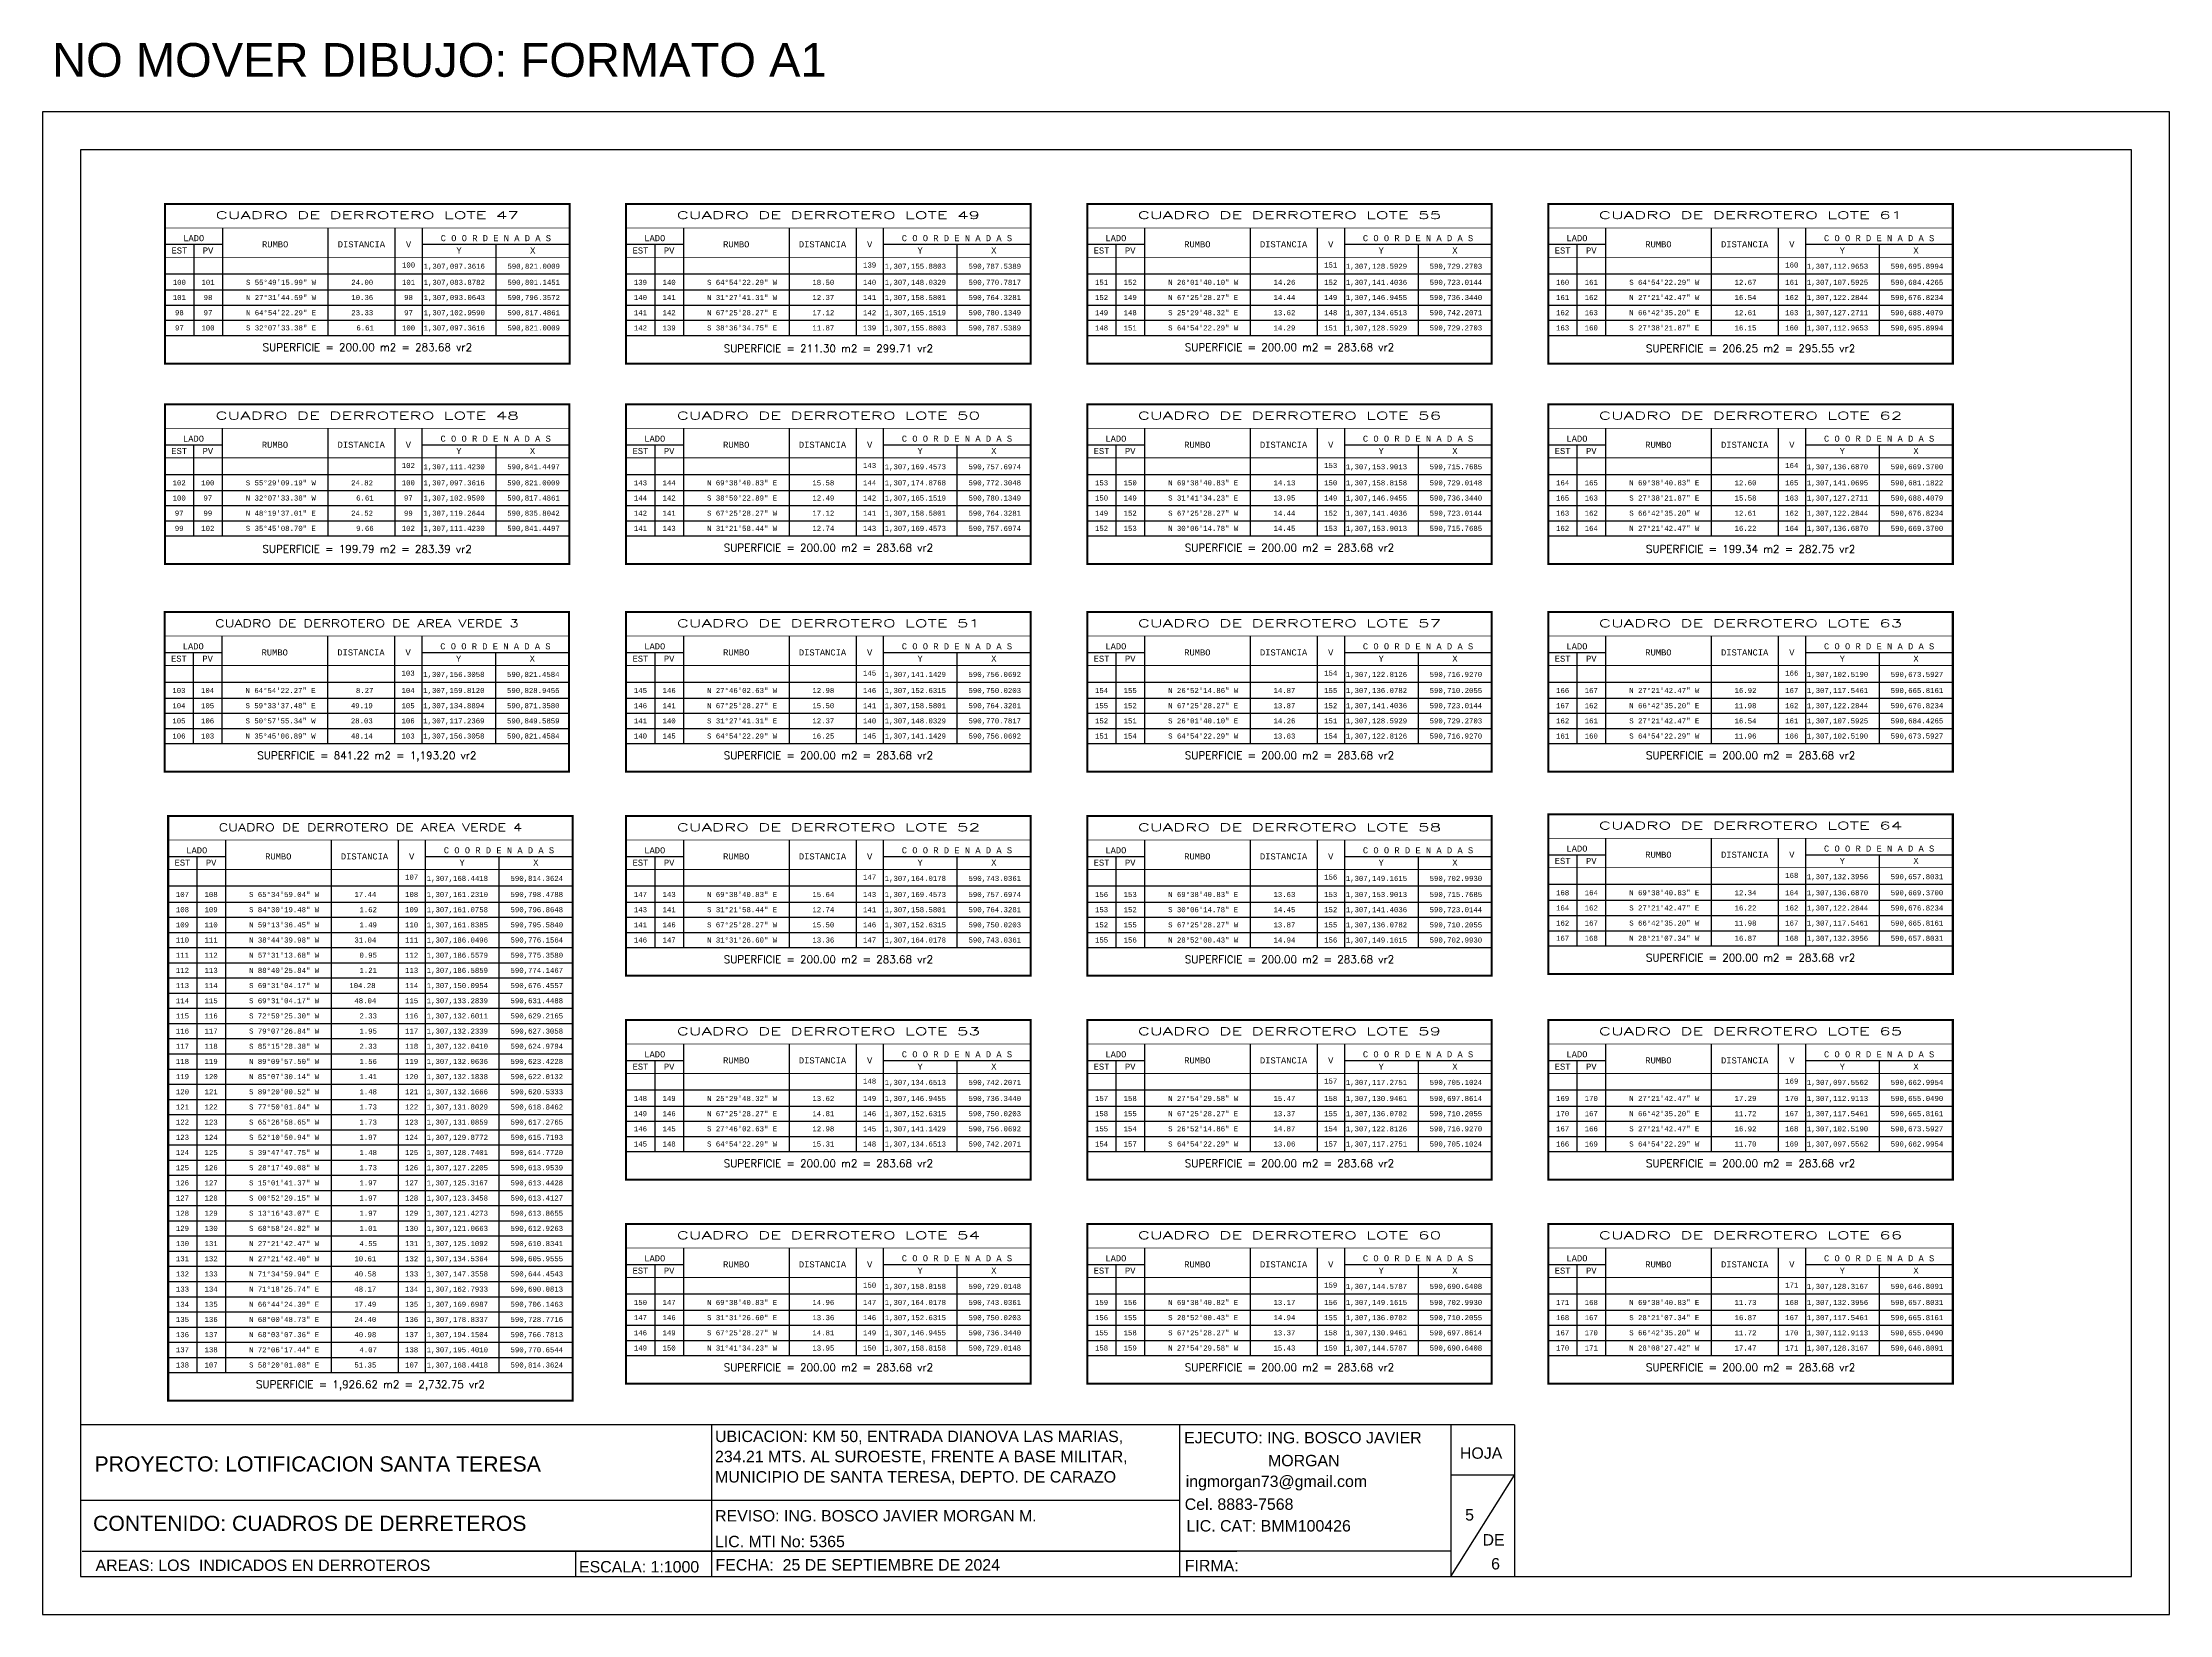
# Model space of a CAD drawing. Header units: millimetres. Extents: x 590482 to 595025, y 1306677 to 1308289.
# Drawn here: x 593247 to 594088, y 1306811 to 1307433 of the extents above; entities that cross this region are included whole.
import ezdxf
from ezdxf.enums import TextEntityAlignment as Align

# ---------------------------------------------------------------- set-up
doc = ezdxf.new("R2010")
doc.units = ezdxf.units.MM
for name, color, linetype in [('CAJETIN', 5, 'Continuous'), ('CIRCULO', 1, 'Continuous'), ('CVL_CUADCON', 1, 'Continuous'), ('CVL_CUADCON_LIN', 8, 'Continuous'), ('CVL_CUADCON_TIT', 1, 'Continuous'), ('CVL_CUADCON_TX', 2, 'Continuous'), ('poligono', 4, 'Continuous'), ('TEXTO 3', 2, 'Continuous')]:
    doc.layers.add(name, color=color, linetype=linetype)
doc.styles.add('HUECA1', font='hueca1.shx')
doc.styles.add('MONOTXT4', font='monotxt4.shx')
doc.styles.add('ROTULOS PI', font='arial.ttf', dxfattribs={"height": 3.5})

msp = doc.modelspace()

# ---------------------------------------------------------------- linework, layer by layer
msp.add_lwpolyline([(594087.613, 1307405.493), (593246.613, 1307405.493), (593246.613, 1306811.493), (594087.613, 1306811.493)], close=True)
at = {"layer": 'CAJETIN'}
msp.add_lwpolyline([(594072.613, 1307390.493), (593261.613, 1307390.493), (593261.613, 1306826.493), (594072.613, 1306826.493)], close=True, dxfattribs=at)
at = {"layer": 'CIRCULO'}
for p, q in [((593828.647, 1306866.493), (593803.448, 1306866.493)), ((593803.448, 1306826.493), (593828.647, 1306866.493)), ((593511.18, 1306856.493), (593261.613, 1306856.493)), ((593696.129, 1306856.493), (593511.18, 1306856.493)), ((593262.221, 1306836.493), (593718.902, 1306836.493)), ((593718.902, 1306836.493), (593336.678, 1306836.493)), ((593457.364, 1306836.493), (593457.364, 1306826.493)), ((593803.448, 1306836.493), (593718.902, 1306836.493))]:
    msp.add_line(p, q, dxfattribs=at)
at = {"layer": 'CVL_CUADCON', "color": 1, "linetype": 'Continuous', "const_width": 0.8, "flags": 128}
for points in [[(593295.061, 1307369.112), (593455.007, 1307369.112), (593455.007, 1307305.978), (593295.061, 1307305.978)], [(593477.378, 1307369.112), (593637.324, 1307369.112), (593637.324, 1307305.978), (593477.378, 1307305.978)], [(593659.695, 1307369.112), (593819.641, 1307369.112), (593819.641, 1307305.978), (593659.695, 1307305.978)], [(593842.011, 1307369.112), (594001.957, 1307369.112), (594001.957, 1307305.978), (593842.011, 1307305.978)], [(593294.983, 1307289.852), (593454.929, 1307289.852), (593454.929, 1307226.718), (593294.983, 1307226.718)], [(593477.378, 1307289.852), (593637.324, 1307289.852), (593637.324, 1307226.718), (593477.378, 1307226.718)], [(593659.695, 1307289.852), (593819.641, 1307289.852), (593819.641, 1307226.718), (593659.695, 1307226.718)], [(593842.011, 1307289.852), (594001.957, 1307289.852), (594001.957, 1307226.718), (593842.011, 1307226.718)], [(593294.885, 1307207.757), (593454.831, 1307207.757), (593454.831, 1307144.623), (593294.885, 1307144.623)], [(593477.378, 1307207.757), (593637.324, 1307207.757), (593637.324, 1307144.623), (593477.378, 1307144.623)], [(593659.695, 1307207.757), (593819.641, 1307207.757), (593819.641, 1307144.623), (593659.695, 1307144.623)], [(593842.011, 1307207.757), (594001.957, 1307207.757), (594001.957, 1307144.623), (593842.011, 1307144.623)], [(593296.285, 1307127.116), (593456.231, 1307127.116), (593456.231, 1306895.982), (593296.285, 1306895.982)], [(593477.378, 1307127.116), (593637.324, 1307127.116), (593637.324, 1307063.982), (593477.378, 1307063.982)], [(593659.695, 1307127.116), (593819.641, 1307127.116), (593819.641, 1307063.982), (593659.695, 1307063.982)], [(593842.011, 1307127.803), (594001.957, 1307127.803), (594001.957, 1307064.669), (593842.011, 1307064.669)], [(593477.378, 1307046.476), (593637.324, 1307046.476), (593637.324, 1306983.342), (593477.378, 1306983.342)], [(593659.695, 1307046.476), (593819.641, 1307046.476), (593819.641, 1306983.342), (593659.695, 1306983.342)], [(593842.011, 1307046.476), (594001.957, 1307046.476), (594001.957, 1306983.342), (593842.011, 1306983.342)], [(593477.378, 1306965.835), (593637.324, 1306965.835), (593637.324, 1306902.701), (593477.378, 1306902.701)], [(593659.695, 1306965.835), (593819.641, 1306965.835), (593819.641, 1306902.701), (593659.695, 1306902.701)], [(593842.011, 1306965.835), (594001.957, 1306965.835), (594001.957, 1306902.701), (593842.011, 1306902.701)]]:
    msp.add_lwpolyline(points, close=True, dxfattribs=at)
at = {"layer": 'CVL_CUADCON', "color": 1, "linetype": 'Continuous', "const_width": 0.3, "flags": 128}
for points in [[(593295.061, 1307359.614), (593455.007, 1307359.614)], [(593477.378, 1307359.614), (593637.324, 1307359.614)], [(593659.695, 1307359.614), (593819.641, 1307359.614)], [(593842.011, 1307359.614), (594001.957, 1307359.614)], [(593295.061, 1307347.978), (593455.007, 1307347.978)], [(593477.378, 1307347.978), (593637.324, 1307347.978)], [(593659.695, 1307347.978), (593819.641, 1307347.978)], [(593842.011, 1307347.978), (594001.957, 1307347.978)], [(593295.061, 1307317.112), (593455.007, 1307317.112)], [(593477.378, 1307317.112), (593637.324, 1307317.112)], [(593659.695, 1307317.112), (593819.641, 1307317.112)], [(593842.011, 1307317.112), (594001.957, 1307317.112)], [(593294.983, 1307280.354), (593454.929, 1307280.354)], [(593477.378, 1307280.354), (593637.324, 1307280.354)], [(593659.695, 1307280.354), (593819.641, 1307280.354)], [(593842.011, 1307280.354), (594001.957, 1307280.354)], [(593294.983, 1307268.718), (593454.929, 1307268.718)], [(593477.378, 1307268.718), (593637.324, 1307268.718)], [(593659.695, 1307268.718), (593819.641, 1307268.718)], [(593842.011, 1307268.718), (594001.957, 1307268.718)], [(593294.983, 1307237.852), (593454.929, 1307237.852)], [(593477.378, 1307237.852), (593637.324, 1307237.852)], [(593659.695, 1307237.852), (593819.641, 1307237.852)], [(593842.011, 1307237.852), (594001.957, 1307237.852)], [(593294.885, 1307198.259), (593454.831, 1307198.259)], [(593477.378, 1307198.259), (593637.324, 1307198.259)], [(593659.695, 1307198.259), (593819.641, 1307198.259)], [(593842.011, 1307198.259), (594001.957, 1307198.259)], [(593294.885, 1307186.623), (593454.831, 1307186.623)], [(593477.378, 1307186.623), (593637.324, 1307186.623)], [(593659.695, 1307186.623), (593819.641, 1307186.623)], [(593842.011, 1307186.623), (594001.957, 1307186.623)], [(593294.885, 1307155.757), (593454.831, 1307155.757)], [(593477.378, 1307155.757), (593637.324, 1307155.757)], [(593659.695, 1307155.757), (593819.641, 1307155.757)], [(593842.011, 1307155.757), (594001.957, 1307155.757)], [(593296.285, 1307117.618), (593456.231, 1307117.618)], [(593477.378, 1307117.618), (593637.324, 1307117.618)], [(593659.695, 1307117.618), (593819.641, 1307117.618)], [(593842.011, 1307118.305), (594001.957, 1307118.305)], [(593296.285, 1307105.982), (593456.231, 1307105.982)], [(593477.378, 1307105.982), (593637.324, 1307105.982)], [(593659.695, 1307105.982), (593819.641, 1307105.982)], [(593842.011, 1307106.669), (594001.957, 1307106.669)], [(593477.378, 1307075.116), (593637.324, 1307075.116)], [(593659.695, 1307075.116), (593819.641, 1307075.116)], [(593842.011, 1307075.803), (594001.957, 1307075.803)], [(593477.378, 1307036.978), (593637.324, 1307036.978)], [(593659.695, 1307036.978), (593819.641, 1307036.978)], [(593842.011, 1307036.978), (594001.957, 1307036.978)], [(593477.378, 1307025.342), (593637.324, 1307025.342)], [(593659.695, 1307025.342), (593819.641, 1307025.342)], [(593842.011, 1307025.342), (594001.957, 1307025.342)], [(593477.378, 1306994.476), (593637.324, 1306994.476)], [(593659.695, 1306994.476), (593819.641, 1306994.476)], [(593842.011, 1306994.476), (594001.957, 1306994.476)], [(593477.378, 1306956.337), (593637.324, 1306956.337)], [(593659.695, 1306956.337), (593819.641, 1306956.337)], [(593842.011, 1306956.337), (594001.957, 1306956.337)], [(593477.378, 1306944.701), (593637.324, 1306944.701)], [(593659.695, 1306944.701), (593819.641, 1306944.701)], [(593842.011, 1306944.701), (594001.957, 1306944.701)], [(593296.285, 1306907.116), (593456.231, 1306907.116)], [(593477.378, 1306913.835), (593637.324, 1306913.835)], [(593659.695, 1306913.835), (593819.641, 1306913.835)], [(593842.011, 1306913.835), (594001.957, 1306913.835)]]:
    msp.add_lwpolyline(points, dxfattribs=at)
at = {"layer": 'CVL_CUADCON_LIN', "color": 8, "linetype": 'Continuous'}
for p, q in [((593295.061, 1307353.158), (593317.719, 1307353.158)), ((593306.381, 1307353.158), (593306.381, 1307317.112)), ((593317.719, 1307359.614), (593317.719, 1307317.112)), ((593359.461, 1307359.614), (593359.461, 1307317.112)), ((593385.947, 1307359.614), (593385.947, 1307317.112)), ((593396.719, 1307359.614), (593396.719, 1307317.112)), ((593396.719, 1307353.158), (593455.007, 1307353.158)), ((593425.863, 1307353.158), (593425.863, 1307317.112)), ((593477.378, 1307353.158), (593500.036, 1307353.158)), ((593488.698, 1307353.158), (593488.698, 1307317.112)), ((593500.036, 1307359.614), (593500.036, 1307317.112)), ((593541.778, 1307359.614), (593541.778, 1307317.112)), ((593568.264, 1307359.614), (593568.264, 1307317.112)), ((593579.036, 1307359.614), (593579.036, 1307317.112)), ((593579.036, 1307353.158), (593637.324, 1307353.158)), ((593608.18, 1307353.158), (593608.18, 1307317.112)), ((593659.695, 1307353.158), (593682.353, 1307353.158)), ((593671.015, 1307353.158), (593671.015, 1307317.112)), ((593682.353, 1307359.614), (593682.353, 1307317.112)), ((593724.095, 1307359.614), (593724.095, 1307317.112)), ((593750.581, 1307359.614), (593750.581, 1307317.112)), ((593761.353, 1307359.614), (593761.353, 1307317.112)), ((593761.353, 1307353.158), (593819.641, 1307353.158)), ((593790.497, 1307353.158), (593790.497, 1307317.112)), ((593842.011, 1307353.158), (593864.669, 1307353.158)), ((593853.331, 1307353.158), (593853.331, 1307317.112)), ((593864.669, 1307359.614), (593864.669, 1307317.112)), ((593906.411, 1307359.614), (593906.411, 1307317.112)), ((593932.897, 1307359.614), (593932.897, 1307317.112)), ((593943.669, 1307359.614), (593943.669, 1307317.112)), ((593943.669, 1307353.158), (594001.957, 1307353.158)), ((593972.813, 1307353.158), (593972.813, 1307317.112)), ((593295.061, 1307341.468), (593455.007, 1307341.468)), ((593295.061, 1307335.112), (593455.007, 1307335.112)), ((593477.378, 1307341.468), (593637.324, 1307341.468)), ((593477.378, 1307335.112), (593637.324, 1307335.112)), ((593659.695, 1307341.468), (593819.641, 1307341.468)), ((593659.695, 1307335.112), (593819.641, 1307335.112)), ((593842.011, 1307341.468), (594001.957, 1307341.468)), ((593842.011, 1307335.112), (594001.957, 1307335.112)), ((593295.061, 1307329.112), (593455.007, 1307329.112)), ((593477.378, 1307329.112), (593637.324, 1307329.112)), ((593659.695, 1307329.112), (593819.641, 1307329.112)), ((593842.011, 1307329.112), (594001.957, 1307329.112)), ((593295.061, 1307323.112), (593455.007, 1307323.112)), ((593477.378, 1307323.112), (593637.324, 1307323.112)), ((593659.695, 1307323.112), (593819.641, 1307323.112)), ((593842.011, 1307323.112), (594001.957, 1307323.112)), ((593295.061, 1307317.112), (593455.007, 1307317.112)), ((593477.378, 1307317.112), (593637.324, 1307317.112)), ((593659.695, 1307317.112), (593819.641, 1307317.112)), ((593842.011, 1307317.112), (594001.957, 1307317.112)), ((593317.641, 1307280.354), (593317.641, 1307237.852)), ((593359.383, 1307280.354), (593359.383, 1307237.852)), ((593385.869, 1307280.354), (593385.869, 1307237.852)), ((593396.641, 1307280.354), (593396.641, 1307237.852)), ((593500.036, 1307280.354), (593500.036, 1307237.852)), ((593541.778, 1307280.354), (593541.778, 1307237.852)), ((593568.264, 1307280.354), (593568.264, 1307237.852)), ((593579.036, 1307280.354), (593579.036, 1307237.852)), ((593682.353, 1307280.354), (593682.353, 1307237.852)), ((593724.095, 1307280.354), (593724.095, 1307237.852)), ((593750.581, 1307280.354), (593750.581, 1307237.852)), ((593761.353, 1307280.354), (593761.353, 1307237.852)), ((593864.669, 1307280.354), (593864.669, 1307237.852)), ((593906.411, 1307280.354), (593906.411, 1307237.852)), ((593932.897, 1307280.354), (593932.897, 1307237.852)), ((593943.669, 1307280.354), (593943.669, 1307237.852)), ((593294.983, 1307273.898), (593317.641, 1307273.898)), ((593306.303, 1307273.898), (593306.303, 1307237.852)), ((593396.641, 1307273.898), (593454.929, 1307273.898)), ((593425.785, 1307273.898), (593425.785, 1307237.852)), ((593477.378, 1307273.898), (593500.036, 1307273.898)), ((593488.698, 1307273.898), (593488.698, 1307237.852)), ((593579.036, 1307273.898), (593637.324, 1307273.898)), ((593608.18, 1307273.898), (593608.18, 1307237.852)), ((593659.695, 1307273.898), (593682.353, 1307273.898)), ((593671.015, 1307273.898), (593671.015, 1307237.852)), ((593761.353, 1307273.898), (593819.641, 1307273.898)), ((593790.497, 1307273.898), (593790.497, 1307237.852)), ((593842.011, 1307273.898), (593864.669, 1307273.898)), ((593853.331, 1307273.898), (593853.331, 1307237.852)), ((593943.669, 1307273.898), (594001.957, 1307273.898)), ((593972.813, 1307273.898), (593972.813, 1307237.852)), ((593294.983, 1307262.208), (593454.929, 1307262.208)), ((593477.378, 1307262.208), (593637.324, 1307262.208)), ((593659.695, 1307262.208), (593819.641, 1307262.208)), ((593842.011, 1307262.208), (594001.957, 1307262.208)), ((593294.983, 1307255.852), (593454.929, 1307255.852)), ((593477.378, 1307255.852), (593637.324, 1307255.852)), ((593659.695, 1307255.852), (593819.641, 1307255.852)), ((593842.011, 1307255.852), (594001.957, 1307255.852)), ((593294.983, 1307249.852), (593454.929, 1307249.852)), ((593294.983, 1307243.852), (593454.929, 1307243.852)), ((593477.378, 1307249.852), (593637.324, 1307249.852)), ((593477.378, 1307243.852), (593637.324, 1307243.852)), ((593659.695, 1307249.852), (593819.641, 1307249.852)), ((593659.695, 1307243.852), (593819.641, 1307243.852)), ((593842.011, 1307249.852), (594001.957, 1307249.852)), ((593842.011, 1307243.852), (594001.957, 1307243.852)), ((593294.983, 1307237.852), (593454.929, 1307237.852)), ((593477.378, 1307237.852), (593637.324, 1307237.852)), ((593659.695, 1307237.852), (593819.641, 1307237.852)), ((593842.011, 1307237.852), (594001.957, 1307237.852)), ((593294.885, 1307191.803), (593317.543, 1307191.803)), ((593306.205, 1307191.803), (593306.205, 1307155.757)), ((593317.543, 1307198.259), (593317.543, 1307155.757)), ((593359.285, 1307198.259), (593359.285, 1307155.757)), ((593385.771, 1307198.259), (593385.771, 1307155.757)), ((593396.543, 1307198.259), (593396.543, 1307155.757)), ((593396.543, 1307191.803), (593454.831, 1307191.803)), ((593425.687, 1307191.803), (593425.687, 1307155.757)), ((593477.378, 1307191.803), (593500.036, 1307191.803)), ((593488.698, 1307191.803), (593488.698, 1307155.757)), ((593500.036, 1307198.259), (593500.036, 1307155.757)), ((593541.778, 1307198.259), (593541.778, 1307155.757)), ((593568.264, 1307198.259), (593568.264, 1307155.757)), ((593579.036, 1307198.259), (593579.036, 1307155.757)), ((593579.036, 1307191.803), (593637.324, 1307191.803)), ((593608.18, 1307191.803), (593608.18, 1307155.757)), ((593659.695, 1307191.803), (593682.353, 1307191.803)), ((593671.015, 1307191.803), (593671.015, 1307155.757)), ((593682.353, 1307198.259), (593682.353, 1307155.757)), ((593724.095, 1307198.259), (593724.095, 1307155.757)), ((593750.581, 1307198.259), (593750.581, 1307155.757)), ((593761.353, 1307198.259), (593761.353, 1307155.757)), ((593761.353, 1307191.803), (593819.641, 1307191.803)), ((593790.497, 1307191.803), (593790.497, 1307155.757)), ((593842.011, 1307191.803), (593864.669, 1307191.803)), ((593853.331, 1307191.803), (593853.331, 1307155.757)), ((593864.669, 1307198.259), (593864.669, 1307155.757)), ((593906.411, 1307198.259), (593906.411, 1307155.757)), ((593932.897, 1307198.259), (593932.897, 1307155.757)), ((593943.669, 1307198.259), (593943.669, 1307155.757)), ((593943.669, 1307191.803), (594001.957, 1307191.803)), ((593972.813, 1307191.803), (593972.813, 1307155.757)), ((593294.885, 1307180.113), (593454.831, 1307180.113)), ((593477.378, 1307180.113), (593637.324, 1307180.113)), ((593659.695, 1307180.113), (593819.641, 1307180.113)), ((593842.011, 1307180.113), (594001.957, 1307180.113)), ((593294.885, 1307173.757), (593454.831, 1307173.757)), ((593294.885, 1307167.757), (593454.831, 1307167.757)), ((593477.378, 1307173.757), (593637.324, 1307173.757)), ((593477.378, 1307167.757), (593637.324, 1307167.757)), ((593659.695, 1307173.757), (593819.641, 1307173.757)), ((593659.695, 1307167.757), (593819.641, 1307167.757)), ((593842.011, 1307173.757), (594001.957, 1307173.757)), ((593842.011, 1307167.757), (594001.957, 1307167.757)), ((593294.885, 1307161.757), (593454.831, 1307161.757)), ((593477.378, 1307161.757), (593637.324, 1307161.757)), ((593659.695, 1307161.757), (593819.641, 1307161.757)), ((593842.011, 1307161.757), (594001.957, 1307161.757)), ((593294.885, 1307155.757), (593454.831, 1307155.757)), ((593477.378, 1307155.757), (593637.324, 1307155.757)), ((593659.695, 1307155.757), (593819.641, 1307155.757)), ((593842.011, 1307155.757), (594001.957, 1307155.757)), ((593318.943, 1307117.618), (593318.943, 1306907.116)), ((593360.685, 1307117.618), (593360.685, 1306907.116)), ((593387.171, 1307117.618), (593387.171, 1306907.116)), ((593397.943, 1307117.618), (593397.943, 1306907.116)), ((593500.036, 1307117.618), (593500.036, 1307075.116)), ((593541.778, 1307117.618), (593541.778, 1307075.116)), ((593568.264, 1307117.618), (593568.264, 1307075.116)), ((593579.036, 1307117.618), (593579.036, 1307075.116)), ((593682.353, 1307117.618), (593682.353, 1307075.116)), ((593724.095, 1307117.618), (593724.095, 1307075.116)), ((593750.581, 1307117.618), (593750.581, 1307075.116)), ((593761.353, 1307117.618), (593761.353, 1307075.116)), ((593864.669, 1307118.305), (593864.669, 1307075.803)), ((593906.411, 1307118.305), (593906.411, 1307075.803)), ((593932.897, 1307118.305), (593932.897, 1307075.803)), ((593943.669, 1307118.305), (593943.669, 1307075.803)), ((593296.285, 1307111.162), (593318.943, 1307111.162)), ((593307.605, 1307111.162), (593307.605, 1306907.116)), ((593397.943, 1307111.162), (593456.231, 1307111.162)), ((593427.087, 1307111.162), (593427.087, 1306907.116)), ((593477.378, 1307111.162), (593500.036, 1307111.162)), ((593488.698, 1307111.162), (593488.698, 1307075.116)), ((593579.036, 1307111.162), (593637.324, 1307111.162)), ((593608.18, 1307111.162), (593608.18, 1307075.116)), ((593659.695, 1307111.162), (593682.353, 1307111.162)), ((593671.015, 1307111.162), (593671.015, 1307075.116)), ((593761.353, 1307111.162), (593819.641, 1307111.162)), ((593790.497, 1307111.162), (593790.497, 1307075.116)), ((593842.011, 1307111.849), (593864.669, 1307111.849)), ((593853.331, 1307111.849), (593853.331, 1307075.803)), ((593943.669, 1307111.849), (594001.957, 1307111.849)), ((593972.813, 1307111.849), (593972.813, 1307075.803)), ((593296.285, 1307099.472), (593456.231, 1307099.472)), ((593477.378, 1307099.472), (593637.324, 1307099.472)), ((593659.695, 1307099.472), (593819.641, 1307099.472)), ((593842.011, 1307100.159), (594001.957, 1307100.159)), ((593296.285, 1307093.116), (593456.231, 1307093.116)), ((593477.378, 1307093.116), (593637.324, 1307093.116)), ((593659.695, 1307093.116), (593819.641, 1307093.116)), ((593842.011, 1307093.803), (594001.957, 1307093.803)), ((593296.285, 1307087.116), (593456.231, 1307087.116)), ((593477.378, 1307087.116), (593637.324, 1307087.116)), ((593659.695, 1307087.116), (593819.641, 1307087.116)), ((593842.011, 1307087.803), (594001.957, 1307087.803)), ((593296.285, 1307081.116), (593456.231, 1307081.116)), ((593296.285, 1307075.116), (593456.231, 1307075.116)), ((593477.378, 1307081.116), (593637.324, 1307081.116)), ((593477.378, 1307075.116), (593637.324, 1307075.116)), ((593659.695, 1307081.116), (593819.641, 1307081.116)), ((593659.695, 1307075.116), (593819.641, 1307075.116)), ((593842.011, 1307081.803), (594001.957, 1307081.803)), ((593842.011, 1307075.803), (594001.957, 1307075.803)), ((593296.285, 1307069.116), (593456.231, 1307069.116)), ((593296.285, 1307063.116), (593456.231, 1307063.116)), ((593296.285, 1307057.116), (593456.231, 1307057.116)), ((593296.285, 1307051.116), (593456.231, 1307051.116)), ((593296.285, 1307045.116), (593456.231, 1307045.116)), ((593296.285, 1307039.116), (593456.231, 1307039.116)), ((593296.285, 1307033.116), (593456.231, 1307033.116)), ((593500.036, 1307036.978), (593500.036, 1306994.476)), ((593541.778, 1307036.978), (593541.778, 1306994.476)), ((593568.264, 1307036.978), (593568.264, 1306994.476)), ((593579.036, 1307036.978), (593579.036, 1306994.476)), ((593682.353, 1307036.978), (593682.353, 1306994.476)), ((593724.095, 1307036.978), (593724.095, 1306994.476)), ((593750.581, 1307036.978), (593750.581, 1306994.476)), ((593761.353, 1307036.978), (593761.353, 1306994.476)), ((593864.669, 1307036.978), (593864.669, 1306994.476)), ((593906.411, 1307036.978), (593906.411, 1306994.476)), ((593932.897, 1307036.978), (593932.897, 1306994.476)), ((593943.669, 1307036.978), (593943.669, 1306994.476)), ((593296.285, 1307027.116), (593456.231, 1307027.116)), ((593477.378, 1307030.522), (593500.036, 1307030.522)), ((593488.698, 1307030.522), (593488.698, 1306994.476)), ((593579.036, 1307030.522), (593637.324, 1307030.522)), ((593608.18, 1307030.522), (593608.18, 1306994.476)), ((593659.695, 1307030.522), (593682.353, 1307030.522)), ((593671.015, 1307030.522), (593671.015, 1306994.476)), ((593761.353, 1307030.522), (593819.641, 1307030.522)), ((593790.497, 1307030.522), (593790.497, 1306994.476)), ((593842.011, 1307030.522), (593864.669, 1307030.522)), ((593853.331, 1307030.522), (593853.331, 1306994.476)), ((593943.669, 1307030.522), (594001.957, 1307030.522)), ((593972.813, 1307030.522), (593972.813, 1306994.476)), ((593296.285, 1307021.116), (593456.231, 1307021.116)), ((593296.285, 1307015.116), (593456.231, 1307015.116)), ((593477.378, 1307018.832), (593637.324, 1307018.832)), ((593659.695, 1307018.832), (593819.641, 1307018.832)), ((593842.011, 1307018.832), (594001.957, 1307018.832)), ((593296.285, 1307009.116), (593456.231, 1307009.116)), ((593477.378, 1307012.476), (593637.324, 1307012.476)), ((593659.695, 1307012.476), (593819.641, 1307012.476)), ((593842.011, 1307012.476), (594001.957, 1307012.476)), ((593296.285, 1307003.116), (593456.231, 1307003.116)), ((593477.378, 1307006.476), (593637.324, 1307006.476)), ((593477.378, 1307000.476), (593637.324, 1307000.476)), ((593659.695, 1307006.476), (593819.641, 1307006.476)), ((593659.695, 1307000.476), (593819.641, 1307000.476)), ((593842.011, 1307006.476), (594001.957, 1307006.476)), ((593842.011, 1307000.476), (594001.957, 1307000.476)), ((593296.285, 1306997.116), (593456.231, 1306997.116)), ((593296.285, 1306991.116), (593456.231, 1306991.116)), ((593477.378, 1306994.476), (593637.324, 1306994.476)), ((593659.695, 1306994.476), (593819.641, 1306994.476)), ((593842.011, 1306994.476), (594001.957, 1306994.476)), ((593296.285, 1306985.116), (593456.231, 1306985.116)), ((593296.285, 1306979.116), (593456.231, 1306979.116)), ((593296.285, 1306973.116), (593456.231, 1306973.116)), ((593296.285, 1306967.116), (593456.231, 1306967.116)), ((593296.285, 1306961.116), (593456.231, 1306961.116)), ((593500.036, 1306956.337), (593500.036, 1306913.835)), ((593541.778, 1306956.337), (593541.778, 1306913.835)), ((593568.264, 1306956.337), (593568.264, 1306913.835)), ((593579.036, 1306956.337), (593579.036, 1306913.835)), ((593682.353, 1306956.337), (593682.353, 1306913.835)), ((593724.095, 1306956.337), (593724.095, 1306913.835)), ((593750.581, 1306956.337), (593750.581, 1306913.835)), ((593761.353, 1306956.337), (593761.353, 1306913.835)), ((593864.669, 1306956.337), (593864.669, 1306913.835)), ((593906.411, 1306956.337), (593906.411, 1306913.835)), ((593932.897, 1306956.337), (593932.897, 1306913.835)), ((593943.669, 1306956.337), (593943.669, 1306913.835)), ((593296.285, 1306955.116), (593456.231, 1306955.116)), ((593296.285, 1306949.116), (593456.231, 1306949.116)), ((593477.378, 1306949.881), (593500.036, 1306949.881)), ((593488.698, 1306949.881), (593488.698, 1306913.835)), ((593579.036, 1306949.881), (593637.324, 1306949.881)), ((593608.18, 1306949.881), (593608.18, 1306913.835)), ((593659.695, 1306949.881), (593682.353, 1306949.881)), ((593671.015, 1306949.881), (593671.015, 1306913.835)), ((593761.353, 1306949.881), (593819.641, 1306949.881)), ((593790.497, 1306949.881), (593790.497, 1306913.835)), ((593842.011, 1306949.881), (593864.669, 1306949.881)), ((593853.331, 1306949.881), (593853.331, 1306913.835)), ((593943.669, 1306949.881), (594001.957, 1306949.881)), ((593972.813, 1306949.881), (593972.813, 1306913.835)), ((593296.285, 1306943.116), (593456.231, 1306943.116)), ((593296.285, 1306937.116), (593456.231, 1306937.116)), ((593296.285, 1306931.116), (593456.231, 1306931.116)), ((593477.378, 1306938.191), (593637.324, 1306938.191)), ((593477.378, 1306931.835), (593637.324, 1306931.835)), ((593659.695, 1306938.191), (593819.641, 1306938.191)), ((593659.695, 1306931.835), (593819.641, 1306931.835)), ((593842.011, 1306938.191), (594001.957, 1306938.191)), ((593842.011, 1306931.835), (594001.957, 1306931.835)), ((593296.285, 1306925.116), (593456.231, 1306925.116)), ((593477.378, 1306925.835), (593637.324, 1306925.835)), ((593659.695, 1306925.835), (593819.641, 1306925.835)), ((593842.011, 1306925.835), (594001.957, 1306925.835)), ((593296.285, 1306919.116), (593456.231, 1306919.116)), ((593477.378, 1306919.835), (593637.324, 1306919.835)), ((593659.695, 1306919.835), (593819.641, 1306919.835)), ((593842.011, 1306919.835), (594001.957, 1306919.835)), ((593296.285, 1306913.116), (593456.231, 1306913.116)), ((593296.285, 1306907.116), (593456.231, 1306907.116)), ((593477.378, 1306913.835), (593637.324, 1306913.835)), ((593659.695, 1306913.835), (593819.641, 1306913.835)), ((593842.011, 1306913.835), (594001.957, 1306913.835))]:
    msp.add_line(p, q, dxfattribs=at)
at = {"layer": 'poligono'}
for p, q in [((593828.647, 1306886.493), (593261.613, 1306886.493)), ((593511.18, 1306886.493), (593511.18, 1306826.493)), ((593696.129, 1306886.493), (593696.129, 1306826.493)), ((593803.448, 1306886.493), (593803.448, 1306826.493)), ((593828.647, 1306886.493), (593828.647, 1306826.493))]:
    msp.add_line(p, q, dxfattribs=at)

# ---------------------------------------------------------------- texts
at = {"style": 'ROTULOS PI'}
msp.add_text('NO MOVER DIBUJO: FORMATO A1', height=13.33333, dxfattribs=at).set_placement((593250.391, 1307419.373))
at = {"layer": 'CVL_CUADCON_TIT', "color": 1, "style": 'HUECA1'}
for s, width, p, p2 in [('CUADRO DE DERROTERO LOTE 47', 1.458033, (593315.061, 1307363.172), (593435.007, 1307363.172)), ('CUADRO DE DERROTERO LOTE 49', 1.460077, (593497.378, 1307363.172), (593617.324, 1307363.172)), ('CUADRO DE DERROTERO LOTE 55', 1.460123, (593679.695, 1307363.172), (593799.641, 1307363.172)), ('CUADRO DE DERROTERO LOTE 61', 1.486838, (593862.011, 1307363.172), (593981.957, 1307363.172)), ('CUADRO DE DERROTERO LOTE 48', 1.456204, (593314.983, 1307283.912), (593434.929, 1307283.912)), ('CUADRO DE DERROTERO LOTE 50', 1.453559, (593497.378, 1307283.912), (593617.324, 1307283.912)), ('CUADRO DE DERROTERO LOTE 56', 1.464736, (593679.695, 1307283.912), (593799.641, 1307283.912)), ('CUADRO DE DERROTERO LOTE 62', 1.461643, (593862.011, 1307283.912), (593981.957, 1307283.912)), ('CUADRO DE DERROTERO DE AREA VERDE 3', 1.134728, (593314.885, 1307201.817), (593434.831, 1307201.817)), ('CUADRO DE DERROTERO LOTE 51', 1.486838, (593497.378, 1307201.817), (593617.324, 1307201.817)), ('CUADRO DE DERROTERO LOTE 57', 1.463035, (593679.695, 1307201.817), (593799.641, 1307201.817)), ('CUADRO DE DERROTERO LOTE 63', 1.463009, (593862.011, 1307201.817), (593981.957, 1307201.817)), ('CUADRO DE DERROTERO LOTE 64', 1.459697, (593862.011, 1307121.863), (593981.957, 1307121.863)), ('CUADRO DE DERROTERO DE AREA VERDE 4', 1.132735, (593316.285, 1307121.176), (593436.231, 1307121.176)), ('CUADRO DE DERROTERO LOTE 52', 1.461643, (593497.378, 1307121.176), (593617.324, 1307121.176)), ('CUADRO DE DERROTERO LOTE 58', 1.461193, (593679.695, 1307121.176), (593799.641, 1307121.176)), ('CUADRO DE DERROTERO LOTE 53', 1.463009, (593497.378, 1307040.536), (593617.324, 1307040.536)), ('CUADRO DE DERROTERO LOTE 59', 1.465093, (593679.695, 1307040.536), (593799.641, 1307040.536)), ('CUADRO DE DERROTERO LOTE 65', 1.460123, (593862.011, 1307040.536), (593981.957, 1307040.536)), ('CUADRO DE DERROTERO LOTE 54', 1.459697, (593497.378, 1306959.895), (593617.324, 1306959.895)), ('CUADRO DE DERROTERO LOTE 60', 1.453559, (593679.695, 1306959.895), (593799.641, 1306959.895)), ('CUADRO DE DERROTERO LOTE 66', 1.464736, (593862.011, 1306959.895), (593981.957, 1306959.895))]:
    msp.add_text(s, height=3, dxfattribs=dict(at, width=width)).set_placement(p, p2, align=Align.FIT)
at = {"layer": 'CVL_CUADCON_TIT', "color": 1, "style": 'MONOTXT4'}
for s, p in [('EST', (593300.721, 1307349.504)), ('LADO', (593306.381, 1307354.376)), ('PV', (593312.061, 1307349.504)), ('C O O R D E N A D A S', (593425.861, 1307354.376)), ('Y', (593411.301, 1307349.504)), ('X', (593440.441, 1307349.504)), ('EST', (593483.038, 1307349.504)), ('LADO', (593488.698, 1307354.376)), ('PV', (593494.378, 1307349.504)), ('C O O R D E N A D A S', (593608.178, 1307354.376)), ('Y', (593593.618, 1307349.504)), ('X', (593622.758, 1307349.504)), ('EST', (593665.355, 1307349.504)), ('LADO', (593671.015, 1307354.376)), ('PV', (593676.695, 1307349.504)), ('C O O R D E N A D A S', (593790.495, 1307354.376)), ('Y', (593775.935, 1307349.504)), ('X', (593805.075, 1307349.504)), ('EST', (593847.671, 1307349.504)), ('LADO', (593853.331, 1307354.376)), ('PV', (593859.011, 1307349.504)), ('C O O R D E N A D A S', (593972.811, 1307354.376)), ('Y', (593958.251, 1307349.504)), ('X', (593987.391, 1307349.504)), ('LADO', (593306.303, 1307275.116)), ('C O O R D E N A D A S', (593425.783, 1307275.116)), ('LADO', (593488.698, 1307275.116)), ('C O O R D E N A D A S', (593608.178, 1307275.116)), ('LADO', (593671.015, 1307275.116)), ('C O O R D E N A D A S', (593790.495, 1307275.116)), ('LADO', (593853.331, 1307275.116)), ('C O O R D E N A D A S', (593972.811, 1307275.116)), ('EST', (593300.643, 1307270.244)), ('PV', (593311.983, 1307270.244)), ('Y', (593411.223, 1307270.244)), ('X', (593440.363, 1307270.244)), ('EST', (593483.038, 1307270.244)), ('PV', (593494.378, 1307270.244)), ('Y', (593593.618, 1307270.244)), ('X', (593622.758, 1307270.244)), ('EST', (593665.355, 1307270.244)), ('PV', (593676.695, 1307270.244)), ('Y', (593775.935, 1307270.244)), ('X', (593805.075, 1307270.244)), ('EST', (593847.671, 1307270.244)), ('PV', (593859.011, 1307270.244)), ('Y', (593958.251, 1307270.244)), ('X', (593987.391, 1307270.244)), ('LADO', (593306.205, 1307193.021)), ('C O O R D E N A D A S', (593425.685, 1307193.021)), ('LADO', (593488.698, 1307193.021)), ('C O O R D E N A D A S', (593608.178, 1307193.021)), ('LADO', (593671.015, 1307193.021)), ('C O O R D E N A D A S', (593790.495, 1307193.021)), ('LADO', (593853.331, 1307193.021)), ('C O O R D E N A D A S', (593972.811, 1307193.021)), ('EST', (593300.545, 1307188.149)), ('PV', (593311.885, 1307188.149)), ('Y', (593411.125, 1307188.149)), ('X', (593440.265, 1307188.149)), ('EST', (593483.038, 1307188.149)), ('PV', (593494.378, 1307188.149)), ('Y', (593593.618, 1307188.149)), ('X', (593622.758, 1307188.149)), ('EST', (593665.355, 1307188.149)), ('PV', (593676.695, 1307188.149)), ('Y', (593775.935, 1307188.149)), ('X', (593805.075, 1307188.149)), ('EST', (593847.671, 1307188.149)), ('PV', (593859.011, 1307188.149)), ('Y', (593958.251, 1307188.149)), ('X', (593987.391, 1307188.149)), ('EST', (593301.945, 1307107.508)), ('LADO', (593307.605, 1307112.38)), ('PV', (593313.285, 1307107.508)), ('C O O R D E N A D A S', (593427.085, 1307112.38)), ('Y', (593412.525, 1307107.508)), ('X', (593441.665, 1307107.508)), ('EST', (593483.038, 1307107.508)), ('LADO', (593488.698, 1307112.38)), ('PV', (593494.378, 1307107.508)), ('C O O R D E N A D A S', (593608.178, 1307112.38)), ('Y', (593593.618, 1307107.508)), ('X', (593622.758, 1307107.508)), ('EST', (593665.355, 1307107.508)), ('LADO', (593671.015, 1307112.38)), ('PV', (593676.695, 1307107.508)), ('C O O R D E N A D A S', (593790.495, 1307112.38)), ('Y', (593775.935, 1307107.508)), ('X', (593805.075, 1307107.508)), ('EST', (593847.671, 1307108.195)), ('LADO', (593853.331, 1307113.067)), ('PV', (593859.011, 1307108.195)), ('C O O R D E N A D A S', (593972.811, 1307113.067)), ('Y', (593958.251, 1307108.195)), ('X', (593987.391, 1307108.195)), ('LADO', (593488.698, 1307031.74)), ('C O O R D E N A D A S', (593608.178, 1307031.74)), ('LADO', (593671.015, 1307031.74)), ('C O O R D E N A D A S', (593790.495, 1307031.74)), ('LADO', (593853.331, 1307031.74)), ('C O O R D E N A D A S', (593972.811, 1307031.74)), ('EST', (593483.038, 1307026.868)), ('PV', (593494.378, 1307026.868)), ('Y', (593593.618, 1307026.868)), ('X', (593622.758, 1307026.868)), ('EST', (593665.355, 1307026.868)), ('PV', (593676.695, 1307026.868)), ('Y', (593775.935, 1307026.868)), ('X', (593805.075, 1307026.868)), ('EST', (593847.671, 1307026.868)), ('PV', (593859.011, 1307026.868)), ('Y', (593958.251, 1307026.868)), ('X', (593987.391, 1307026.868)), ('EST', (593483.038, 1306946.227)), ('LADO', (593488.698, 1306951.099)), ('PV', (593494.378, 1306946.227)), ('C O O R D E N A D A S', (593608.178, 1306951.099)), ('Y', (593593.618, 1306946.227)), ('X', (593622.758, 1306946.227)), ('EST', (593665.355, 1306946.227)), ('LADO', (593671.015, 1306951.099)), ('PV', (593676.695, 1306946.227)), ('C O O R D E N A D A S', (593790.495, 1306951.099)), ('Y', (593775.935, 1306946.227)), ('X', (593805.075, 1306946.227)), ('EST', (593847.671, 1306946.227)), ('LADO', (593853.331, 1306951.099)), ('PV', (593859.011, 1306946.227)), ('C O O R D E N A D A S', (593972.811, 1306951.099)), ('Y', (593958.251, 1306946.227)), ('X', (593987.391, 1306946.227))]:
    msp.add_text(s, height=2.4, dxfattribs=at).set_placement(p, align=Align.CENTER)
at = {"layer": 'CVL_CUADCON_TIT', "color": 1}
for s, height, style, p in [('RUMBO', 2.4, 'MONOTXT4', (593338.601, 1307353.152)), ('DISTANCIA', 2.4, 'MONOTXT4', (593372.701, 1307353.152)), ('V', 2.4, 'MONOTXT4', (593391.341, 1307353.152)), ('RUMBO', 2.4, 'MONOTXT4', (593520.918, 1307353.152)), ('DISTANCIA', 2.4, 'MONOTXT4', (593555.018, 1307353.152)), ('V', 2.4, 'MONOTXT4', (593573.658, 1307353.152)), ('RUMBO', 2.4, 'MONOTXT4', (593703.235, 1307353.152)), ('DISTANCIA', 2.4, 'MONOTXT4', (593737.335, 1307353.152)), ('V', 2.4, 'MONOTXT4', (593755.975, 1307353.152)), ('RUMBO', 2.4, 'MONOTXT4', (593885.551, 1307353.152)), ('DISTANCIA', 2.4, 'MONOTXT4', (593919.651, 1307353.152)), ('V', 2.4, 'MONOTXT4', (593938.291, 1307353.152)), ('SUPERFICIE = 200.00 m2 = 283.68 vr2', 3, 'HUECA1', (593375.034, 1307312.451)), ('SUPERFICIE = 211.30 m2 = 299.71 vr2', 3, 'HUECA1', (593557.351, 1307311.978)), ('SUPERFICIE = 200.00 m2 = 283.68 vr2', 3, 'HUECA1', (593739.668, 1307312.451)), ('SUPERFICIE = 206.25 m2 = 295.55 vr2', 3, 'HUECA1', (593921.984, 1307311.978)), ('RUMBO', 2.4, 'MONOTXT4', (593338.523, 1307273.892)), ('DISTANCIA', 2.4, 'MONOTXT4', (593372.623, 1307273.892)), ('V', 2.4, 'MONOTXT4', (593391.263, 1307273.892)), ('RUMBO', 2.4, 'MONOTXT4', (593520.918, 1307273.892)), ('DISTANCIA', 2.4, 'MONOTXT4', (593555.018, 1307273.892)), ('V', 2.4, 'MONOTXT4', (593573.658, 1307273.892)), ('RUMBO', 2.4, 'MONOTXT4', (593703.235, 1307273.892)), ('DISTANCIA', 2.4, 'MONOTXT4', (593737.335, 1307273.892)), ('V', 2.4, 'MONOTXT4', (593755.975, 1307273.892)), ('RUMBO', 2.4, 'MONOTXT4', (593885.551, 1307273.892)), ('DISTANCIA', 2.4, 'MONOTXT4', (593919.651, 1307273.892)), ('V', 2.4, 'MONOTXT4', (593938.291, 1307273.892)), ('SUPERFICIE = 199.79 m2 = 283.39 vr2', 3, 'HUECA1', (593374.956, 1307232.718)), ('SUPERFICIE = 200.00 m2 = 283.68 vr2', 3, 'HUECA1', (593557.351, 1307233.191)), ('SUPERFICIE = 200.00 m2 = 283.68 vr2', 3, 'HUECA1', (593739.668, 1307233.191)), ('SUPERFICIE = 199.34 m2 = 282.75 vr2', 3, 'HUECA1', (593921.984, 1307232.718)), ('RUMBO', 2.4, 'MONOTXT4', (593338.425, 1307191.797)), ('DISTANCIA', 2.4, 'MONOTXT4', (593372.525, 1307191.797)), ('V', 2.4, 'MONOTXT4', (593391.165, 1307191.797)), ('RUMBO', 2.4, 'MONOTXT4', (593520.918, 1307191.797)), ('DISTANCIA', 2.4, 'MONOTXT4', (593555.018, 1307191.797)), ('V', 2.4, 'MONOTXT4', (593573.658, 1307191.797)), ('RUMBO', 2.4, 'MONOTXT4', (593703.235, 1307191.797)), ('DISTANCIA', 2.4, 'MONOTXT4', (593737.335, 1307191.797)), ('V', 2.4, 'MONOTXT4', (593755.975, 1307191.797)), ('RUMBO', 2.4, 'MONOTXT4', (593885.551, 1307191.797)), ('DISTANCIA', 2.4, 'MONOTXT4', (593919.651, 1307191.797)), ('V', 2.4, 'MONOTXT4', (593938.291, 1307191.797)), ('SUPERFICIE = 841.22 m2 = 1,193.20 vr2', 3, 'HUECA1', (593374.858, 1307150.623)), ('SUPERFICIE = 200.00 m2 = 283.68 vr2', 3, 'HUECA1', (593557.351, 1307151.096)), ('SUPERFICIE = 200.00 m2 = 283.68 vr2', 3, 'HUECA1', (593739.668, 1307151.096)), ('SUPERFICIE = 200.00 m2 = 283.68 vr2', 3, 'HUECA1', (593921.984, 1307151.096)), ('RUMBO', 2.4, 'MONOTXT4', (593339.825, 1307111.156)), ('DISTANCIA', 2.4, 'MONOTXT4', (593373.925, 1307111.156)), ('V', 2.4, 'MONOTXT4', (593392.565, 1307111.156)), ('RUMBO', 2.4, 'MONOTXT4', (593520.918, 1307111.156)), ('DISTANCIA', 2.4, 'MONOTXT4', (593555.018, 1307111.156)), ('V', 2.4, 'MONOTXT4', (593573.658, 1307111.156)), ('RUMBO', 2.4, 'MONOTXT4', (593703.235, 1307111.156)), ('DISTANCIA', 2.4, 'MONOTXT4', (593737.335, 1307111.156)), ('V', 2.4, 'MONOTXT4', (593755.975, 1307111.156)), ('RUMBO', 2.4, 'MONOTXT4', (593885.551, 1307111.843)), ('DISTANCIA', 2.4, 'MONOTXT4', (593919.651, 1307111.843)), ('V', 2.4, 'MONOTXT4', (593938.291, 1307111.843)), ('SUPERFICIE = 200.00 m2 = 283.68 vr2', 3, 'HUECA1', (593557.351, 1307070.455)), ('SUPERFICIE = 200.00 m2 = 283.68 vr2', 3, 'HUECA1', (593739.668, 1307070.455)), ('SUPERFICIE = 200.00 m2 = 283.68 vr2', 3, 'HUECA1', (593921.984, 1307071.142)), ('RUMBO', 2.4, 'MONOTXT4', (593520.918, 1307030.516)), ('DISTANCIA', 2.4, 'MONOTXT4', (593555.018, 1307030.516)), ('RUMBO', 2.4, 'MONOTXT4', (593703.235, 1307030.516)), ('DISTANCIA', 2.4, 'MONOTXT4', (593737.335, 1307030.516)), ('RUMBO', 2.4, 'MONOTXT4', (593885.551, 1307030.516)), ('DISTANCIA', 2.4, 'MONOTXT4', (593919.651, 1307030.516)), ('V', 2.4, 'MONOTXT4', (593573.658, 1307030.516)), ('V', 2.4, 'MONOTXT4', (593755.975, 1307030.516)), ('V', 2.4, 'MONOTXT4', (593938.291, 1307030.516)), ('SUPERFICIE = 200.00 m2 = 283.68 vr2', 3, 'HUECA1', (593557.351, 1306989.815)), ('SUPERFICIE = 200.00 m2 = 283.68 vr2', 3, 'HUECA1', (593739.668, 1306989.815)), ('SUPERFICIE = 200.00 m2 = 283.68 vr2', 3, 'HUECA1', (593921.984, 1306989.815)), ('RUMBO', 2.4, 'MONOTXT4', (593520.918, 1306949.875)), ('DISTANCIA', 2.4, 'MONOTXT4', (593555.018, 1306949.875)), ('V', 2.4, 'MONOTXT4', (593573.658, 1306949.875)), ('RUMBO', 2.4, 'MONOTXT4', (593703.235, 1306949.875)), ('DISTANCIA', 2.4, 'MONOTXT4', (593737.335, 1306949.875)), ('V', 2.4, 'MONOTXT4', (593755.975, 1306949.875)), ('RUMBO', 2.4, 'MONOTXT4', (593885.551, 1306949.875)), ('DISTANCIA', 2.4, 'MONOTXT4', (593919.651, 1306949.875)), ('V', 2.4, 'MONOTXT4', (593938.291, 1306949.875)), ('SUPERFICIE = 200.00 m2 = 283.68 vr2', 3, 'HUECA1', (593557.351, 1306909.174)), ('SUPERFICIE = 200.00 m2 = 283.68 vr2', 3, 'HUECA1', (593739.668, 1306909.174)), ('SUPERFICIE = 200.00 m2 = 283.68 vr2', 3, 'HUECA1', (593921.984, 1306909.174)), ('SUPERFICIE = 1,926.62 m2 = 2,732.75 vr2', 3, 'HUECA1', (593376.258, 1306901.982))]:
    msp.add_text(s, height=height, dxfattribs=dict(at, style=style)).set_placement(p, align=Align.MIDDLE)
at = {"layer": 'CVL_CUADCON_TX', "color": 2, "style": 'MONOTXT4'}
for s, p in [('100', (593391.333, 1307343.968)), ('139', (593573.65, 1307343.968)), ('151', (593755.967, 1307343.968)), ('160', (593938.283, 1307343.968)), ('100', (593300.721, 1307337.112)), ('101', (593312.05, 1307337.112)), ('101', (593391.333, 1307337.112)), ('139', (593483.038, 1307337.112)), ('140', (593494.367, 1307337.112)), ('140', (593573.65, 1307337.112)), ('151', (593665.355, 1307337.112)), ('152', (593676.684, 1307337.112)), ('152', (593755.967, 1307337.112)), ('160', (593847.671, 1307337.112)), ('161', (593859, 1307337.112)), ('161', (593938.283, 1307337.112)), ('101', (593300.721, 1307331.112)), ('98', (593300.721, 1307325.112)), ('98', (593312.05, 1307331.112)), ('97', (593312.05, 1307325.112)), ('98', (593391.333, 1307331.112)), ('97', (593391.333, 1307325.112)), ('140', (593483.038, 1307331.112)), ('141', (593483.038, 1307325.112)), ('141', (593494.367, 1307331.112)), ('142', (593494.367, 1307325.112)), ('141', (593573.65, 1307331.112)), ('142', (593573.65, 1307325.112)), ('152', (593665.355, 1307331.112)), ('149', (593665.355, 1307325.112)), ('149', (593676.684, 1307331.112)), ('148', (593676.684, 1307325.112)), ('149', (593755.967, 1307331.112)), ('148', (593755.967, 1307325.112)), ('161', (593847.671, 1307331.112)), ('162', (593847.671, 1307325.112)), ('162', (593859, 1307331.112)), ('163', (593859, 1307325.112)), ('162', (593938.283, 1307331.112)), ('163', (593938.283, 1307325.112)), ('97', (593300.721, 1307319.112)), ('100', (593312.05, 1307319.112)), ('100', (593391.333, 1307319.112)), ('142', (593483.038, 1307319.112)), ('139', (593494.367, 1307319.112)), ('139', (593573.65, 1307319.112)), ('148', (593665.355, 1307319.112)), ('151', (593676.684, 1307319.112)), ('151', (593755.967, 1307319.112)), ('163', (593847.671, 1307319.112)), ('160', (593859, 1307319.112)), ('160', (593938.283, 1307319.112)), ('102', (593300.643, 1307257.852)), ('100', (593311.972, 1307257.852)), ('102', (593391.255, 1307264.708)), ('100', (593391.255, 1307257.852)), ('143', (593483.038, 1307257.852)), ('144', (593494.367, 1307257.852)), ('143', (593573.65, 1307264.708)), ('144', (593573.65, 1307257.852)), ('153', (593665.355, 1307257.852)), ('150', (593676.684, 1307257.852)), ('153', (593755.967, 1307264.708)), ('150', (593755.967, 1307257.852)), ('164', (593847.671, 1307257.852)), ('165', (593859, 1307257.852)), ('164', (593938.283, 1307264.708)), ('165', (593938.283, 1307257.852)), ('100', (593300.643, 1307251.852)), ('97', (593311.972, 1307251.852)), ('97', (593391.255, 1307251.852)), ('144', (593483.038, 1307251.852)), ('142', (593494.367, 1307251.852)), ('142', (593573.65, 1307251.852)), ('150', (593665.355, 1307251.852)), ('149', (593676.684, 1307251.852)), ('149', (593755.967, 1307251.852)), ('165', (593847.671, 1307251.852)), ('163', (593859, 1307251.852)), ('163', (593938.283, 1307251.852)), ('97', (593300.643, 1307245.852)), ('99', (593311.972, 1307245.852)), ('99', (593391.255, 1307245.852)), ('142', (593483.038, 1307245.852)), ('141', (593494.367, 1307245.852)), ('141', (593573.65, 1307245.852)), ('149', (593665.355, 1307245.852)), ('152', (593676.684, 1307245.852)), ('152', (593755.967, 1307245.852)), ('163', (593847.671, 1307245.852)), ('162', (593859, 1307245.852)), ('162', (593938.283, 1307245.852)), ('99', (593300.643, 1307239.852)), ('102', (593311.972, 1307239.852)), ('102', (593391.255, 1307239.852)), ('141', (593483.038, 1307239.852)), ('143', (593494.367, 1307239.852)), ('143', (593573.65, 1307239.852)), ('152', (593665.355, 1307239.852)), ('153', (593676.684, 1307239.852)), ('153', (593755.967, 1307239.852)), ('162', (593847.671, 1307239.852)), ('164', (593859, 1307239.852)), ('164', (593938.283, 1307239.852)), ('103', (593391.157, 1307182.613)), ('145', (593573.65, 1307182.613)), ('154', (593755.967, 1307182.613)), ('166', (593938.283, 1307182.613)), ('103', (593300.545, 1307175.757)), ('104', (593311.874, 1307175.757)), ('104', (593391.157, 1307175.757)), ('145', (593483.038, 1307175.757)), ('146', (593494.367, 1307175.757)), ('146', (593573.65, 1307175.757)), ('154', (593665.355, 1307175.757)), ('155', (593676.684, 1307175.757)), ('155', (593755.967, 1307175.757)), ('166', (593847.671, 1307175.757)), ('167', (593859, 1307175.757)), ('167', (593938.283, 1307175.757)), ('104', (593300.545, 1307169.757)), ('105', (593311.874, 1307169.757)), ('105', (593391.157, 1307169.757)), ('146', (593483.038, 1307169.757)), ('141', (593494.367, 1307169.757)), ('141', (593573.65, 1307169.757)), ('155', (593665.355, 1307169.757)), ('152', (593676.684, 1307169.757)), ('152', (593755.967, 1307169.757)), ('167', (593847.671, 1307169.757)), ('162', (593859, 1307169.757)), ('162', (593938.283, 1307169.757)), ('105', (593300.545, 1307163.757)), ('106', (593300.545, 1307157.757)), ('106', (593311.874, 1307163.757)), ('103', (593311.874, 1307157.757)), ('106', (593391.157, 1307163.757)), ('103', (593391.157, 1307157.757)), ('141', (593483.038, 1307163.757)), ('140', (593483.038, 1307157.757)), ('140', (593494.367, 1307163.757)), ('145', (593494.367, 1307157.757)), ('140', (593573.65, 1307163.757)), ('145', (593573.65, 1307157.757)), ('152', (593665.355, 1307163.757)), ('151', (593665.355, 1307157.757)), ('151', (593676.684, 1307163.757)), ('154', (593676.684, 1307157.757)), ('151', (593755.967, 1307163.757)), ('154', (593755.967, 1307157.757)), ('162', (593847.671, 1307163.757)), ('161', (593847.671, 1307157.757)), ('161', (593859, 1307163.757)), ('160', (593859, 1307157.757)), ('161', (593938.283, 1307163.757)), ('166', (593938.283, 1307157.757)), ('107', (593392.557, 1307101.972)), ('147', (593573.65, 1307101.972)), ('156', (593755.967, 1307101.972)), ('168', (593938.283, 1307102.659)), ('107', (593301.945, 1307095.116)), ('108', (593301.945, 1307089.116)), ('108', (593313.274, 1307095.116)), ('109', (593313.274, 1307089.116)), ('108', (593392.557, 1307095.116)), ('109', (593392.557, 1307089.116)), ('147', (593483.038, 1307095.116)), ('143', (593483.038, 1307089.116)), ('143', (593494.367, 1307095.116)), ('141', (593494.367, 1307089.116)), ('143', (593573.65, 1307095.116)), ('141', (593573.65, 1307089.116)), ('156', (593665.355, 1307095.116)), ('153', (593665.355, 1307089.116)), ('153', (593676.684, 1307095.116)), ('152', (593676.684, 1307089.116)), ('153', (593755.967, 1307095.116)), ('152', (593755.967, 1307089.116)), ('168', (593847.671, 1307095.803)), ('164', (593847.671, 1307089.803)), ('164', (593859, 1307095.803)), ('162', (593859, 1307089.803)), ('164', (593938.283, 1307095.803)), ('162', (593938.283, 1307089.803)), ('109', (593301.945, 1307083.116)), ('110', (593313.274, 1307083.116)), ('110', (593392.557, 1307083.116)), ('141', (593483.038, 1307083.116)), ('146', (593494.367, 1307083.116)), ('146', (593573.65, 1307083.116)), ('152', (593665.355, 1307083.116)), ('155', (593676.684, 1307083.116)), ('155', (593755.967, 1307083.116)), ('162', (593847.671, 1307083.803)), ('167', (593859, 1307083.803)), ('167', (593938.283, 1307083.803)), ('110', (593301.945, 1307077.116)), ('111', (593313.274, 1307077.116)), ('111', (593392.557, 1307077.116)), ('146', (593483.038, 1307077.116)), ('147', (593494.367, 1307077.116)), ('147', (593573.65, 1307077.116)), ('155', (593665.355, 1307077.116)), ('156', (593676.684, 1307077.116)), ('156', (593755.967, 1307077.116)), ('167', (593847.671, 1307077.803)), ('168', (593859, 1307077.803)), ('168', (593938.283, 1307077.803)), ('111', (593301.945, 1307071.116)), ('112', (593301.945, 1307065.116)), ('112', (593313.274, 1307071.116)), ('113', (593313.274, 1307065.116)), ('112', (593392.557, 1307071.116)), ('113', (593392.557, 1307065.116)), ('113', (593301.945, 1307059.116)), ('114', (593313.274, 1307059.116)), ('114', (593392.557, 1307059.116)), ('114', (593301.945, 1307053.116)), ('115', (593301.945, 1307047.116)), ('115', (593313.274, 1307053.116)), ('116', (593313.274, 1307047.116)), ('115', (593392.557, 1307053.116)), ('116', (593392.557, 1307047.116)), ('116', (593301.945, 1307041.116)), ('117', (593313.274, 1307041.116)), ('117', (593392.557, 1307041.116)), ('117', (593301.945, 1307035.116)), ('118', (593313.274, 1307035.116)), ('118', (593392.557, 1307035.116)), ('118', (593301.945, 1307029.116)), ('119', (593301.945, 1307023.116)), ('119', (593313.274, 1307029.116)), ('120', (593313.274, 1307023.116)), ('119', (593392.557, 1307029.116)), ('120', (593392.557, 1307023.116)), ('148', (593573.65, 1307021.332)), ('157', (593755.967, 1307021.332)), ('169', (593938.283, 1307021.332)), ('120', (593301.945, 1307017.116)), ('121', (593313.274, 1307017.116)), ('121', (593392.557, 1307017.116)), ('148', (593483.038, 1307014.476)), ('149', (593494.367, 1307014.476)), ('149', (593573.65, 1307014.476)), ('157', (593665.355, 1307014.476)), ('158', (593676.684, 1307014.476)), ('158', (593755.967, 1307014.476)), ('169', (593847.671, 1307014.476)), ('170', (593859, 1307014.476)), ('170', (593938.283, 1307014.476)), ('121', (593301.945, 1307011.116)), ('122', (593301.945, 1307005.116)), ('122', (593313.274, 1307011.116)), ('123', (593313.274, 1307005.116)), ('122', (593392.557, 1307011.116)), ('123', (593392.557, 1307005.116)), ('149', (593483.038, 1307008.476)), ('146', (593494.367, 1307008.476)), ('146', (593573.65, 1307008.476)), ('158', (593665.355, 1307008.476)), ('155', (593676.684, 1307008.476)), ('155', (593755.967, 1307008.476)), ('170', (593847.671, 1307008.476)), ('167', (593859, 1307008.476)), ('167', (593938.283, 1307008.476)), ('123', (593301.945, 1306999.116)), ('124', (593313.274, 1306999.116)), ('124', (593392.557, 1306999.116)), ('146', (593483.038, 1307002.476)), ('145', (593483.038, 1306996.476)), ('145', (593494.367, 1307002.476)), ('148', (593494.367, 1306996.476)), ('145', (593573.65, 1307002.476)), ('148', (593573.65, 1306996.476)), ('155', (593665.355, 1307002.476)), ('154', (593665.355, 1306996.476)), ('154', (593676.684, 1307002.476)), ('157', (593676.684, 1306996.476)), ('154', (593755.967, 1307002.476)), ('157', (593755.967, 1306996.476)), ('167', (593847.671, 1307002.476)), ('166', (593847.671, 1306996.476)), ('166', (593859, 1307002.476)), ('169', (593859, 1306996.476)), ('168', (593938.283, 1307002.476)), ('169', (593938.283, 1306996.476)), ('124', (593301.945, 1306993.116)), ('125', (593313.274, 1306993.116)), ('125', (593392.557, 1306993.116)), ('125', (593301.945, 1306987.116)), ('126', (593301.945, 1306981.116)), ('126', (593313.274, 1306987.116)), ('127', (593313.274, 1306981.116)), ('126', (593392.557, 1306987.116)), ('127', (593392.557, 1306981.116)), ('127', (593301.945, 1306975.116)), ('128', (593313.274, 1306975.116)), ('128', (593392.557, 1306975.116)), ('128', (593301.945, 1306969.116)), ('129', (593301.945, 1306963.116)), ('129', (593313.274, 1306969.116)), ('130', (593313.274, 1306963.116)), ('129', (593392.557, 1306969.116)), ('130', (593392.557, 1306963.116)), ('130', (593301.945, 1306957.116)), ('131', (593313.274, 1306957.116)), ('131', (593392.557, 1306957.116)), ('131', (593301.945, 1306951.116)), ('132', (593313.274, 1306951.116)), ('132', (593392.557, 1306951.116)), ('132', (593301.945, 1306945.116)), ('133', (593301.945, 1306939.116)), ('133', (593313.274, 1306945.116)), ('134', (593313.274, 1306939.116)), ('133', (593392.557, 1306945.116)), ('134', (593392.557, 1306939.116)), ('150', (593573.65, 1306940.691)), ('159', (593755.967, 1306940.691)), ('171', (593938.283, 1306940.691)), ('134', (593301.945, 1306933.116)), ('135', (593313.274, 1306933.116)), ('135', (593392.557, 1306933.116)), ('150', (593483.038, 1306933.835)), ('147', (593494.367, 1306933.835)), ('147', (593573.65, 1306933.835)), ('159', (593665.355, 1306933.835)), ('156', (593676.684, 1306933.835)), ('156', (593755.967, 1306933.835)), ('171', (593847.671, 1306933.835)), ('168', (593859, 1306933.835)), ('168', (593938.283, 1306933.835)), ('135', (593301.945, 1306927.116)), ('136', (593301.945, 1306921.116)), ('136', (593313.274, 1306927.116)), ('137', (593313.274, 1306921.116)), ('136', (593392.557, 1306927.116)), ('137', (593392.557, 1306921.116)), ('147', (593483.038, 1306927.835)), ('146', (593483.038, 1306921.835)), ('146', (593494.367, 1306927.835)), ('149', (593494.367, 1306921.835)), ('146', (593573.65, 1306927.835)), ('149', (593573.65, 1306921.835)), ('156', (593665.355, 1306927.835)), ('155', (593665.355, 1306921.835)), ('155', (593676.684, 1306927.835)), ('158', (593676.684, 1306921.835)), ('155', (593755.967, 1306927.835)), ('158', (593755.967, 1306921.835)), ('168', (593847.671, 1306927.835)), ('167', (593847.671, 1306921.835)), ('167', (593859, 1306927.835)), ('170', (593859, 1306921.835)), ('167', (593938.283, 1306927.835)), ('170', (593938.283, 1306921.835)), ('137', (593301.945, 1306915.116)), ('138', (593313.274, 1306915.116)), ('138', (593392.557, 1306915.116)), ('149', (593483.038, 1306915.835)), ('150', (593494.367, 1306915.835)), ('150', (593573.65, 1306915.835)), ('158', (593665.355, 1306915.835)), ('159', (593676.684, 1306915.835)), ('159', (593755.967, 1306915.835)), ('170', (593847.671, 1306915.835)), ('171', (593859, 1306915.835)), ('171', (593938.283, 1306915.835)), ('138', (593301.945, 1306909.116)), ('107', (593313.274, 1306909.116)), ('107', (593392.557, 1306909.116))]:
    msp.add_text(s, height=2, dxfattribs=at).set_placement(p, align=Align.CENTER)
for s, p in [('1,307,097.3616', (593397.301, 1307343.468)), ('590,821.0009', (593430.441, 1307343.468)), ('1,307,155.8803', (593579.618, 1307343.468)), ('590,787.5389', (593612.758, 1307343.468)), ('1,307,128.5929', (593761.935, 1307343.468)), ('590,729.2703', (593795.075, 1307343.468)), ('1,307,112.9653', (593944.251, 1307343.468)), ('590,695.8994', (593977.391, 1307343.468)), ('S 55%%d49\'15.99" W', (593327.061, 1307337.112)), ('24.00', (593368.701, 1307337.112)), ('1,307,083.8782', (593397.301, 1307337.112)), ('590,801.1451', (593430.441, 1307337.112)), ('S 64%%d54\'22.29" W', (593509.378, 1307337.112)), ('18.50', (593551.018, 1307337.112)), ('1,307,148.0329', (593579.618, 1307337.112)), ('590,770.7817', (593612.758, 1307337.112)), ('N 26%%d01\'40.10" W', (593691.695, 1307337.112)), ('14.26', (593733.335, 1307337.112)), ('1,307,141.4036', (593761.935, 1307337.112)), ('590,723.0144', (593795.075, 1307337.112)), ('S 64%%d54\'22.29" W', (593874.011, 1307337.112)), ('12.67', (593915.651, 1307337.112)), ('1,307,107.5925', (593944.251, 1307337.112)), ('590,684.4265', (593977.391, 1307337.112)), ('N 27%%d31\'44.59" W', (593327.061, 1307331.112)), ('N 64%%d54\'22.29" E', (593327.061, 1307325.112)), ('23.33', (593368.701, 1307325.112)), ('10.36', (593368.701, 1307331.112)), ('1,307,093.0643', (593397.301, 1307331.112)), ('1,307,102.9590', (593397.301, 1307325.112)), ('590,796.3572', (593430.441, 1307331.112)), ('590,817.4861', (593430.441, 1307325.112)), ('N 31%%d27\'41.31" W', (593509.378, 1307331.112)), ('N 67%%d25\'28.27" E', (593509.378, 1307325.112)), ('12.37', (593551.018, 1307331.112)), ('17.12', (593551.018, 1307325.112)), ('1,307,158.5801', (593579.618, 1307331.112)), ('1,307,165.1519', (593579.618, 1307325.112)), ('590,764.3281', (593612.758, 1307331.112)), ('590,780.1349', (593612.758, 1307325.112)), ('S 25%%d29\'48.32" E', (593691.695, 1307325.112)), ('N 67%%d25\'28.27" E', (593691.695, 1307331.112)), ('14.44', (593733.335, 1307331.112)), ('13.62', (593733.335, 1307325.112)), ('1,307,146.9455', (593761.935, 1307331.112)), ('1,307,134.6513', (593761.935, 1307325.112)), ('590,736.3440', (593795.075, 1307331.112)), ('590,742.2071', (593795.075, 1307325.112)), ('N 27%%d21\'42.47" W', (593874.011, 1307331.112)), ('N 66%%d42\'35.20" E', (593874.011, 1307325.112)), ('16.54', (593915.651, 1307331.112)), ('12.61', (593915.651, 1307325.112)), ('1,307,122.2844', (593944.251, 1307331.112)), ('1,307,127.2711', (593944.251, 1307325.112)), ('590,676.8234', (593977.391, 1307331.112)), ('590,688.4079', (593977.391, 1307325.112)), ('S 32%%d07\'33.38" E', (593327.061, 1307319.112)), ('6.61', (593370.701, 1307319.112)), ('1,307,097.3616', (593397.301, 1307319.112)), ('590,821.0009', (593430.441, 1307319.112)), ('S 38%%d36\'34.75" E', (593509.378, 1307319.112)), ('11.87', (593551.018, 1307319.112)), ('1,307,155.8803', (593579.618, 1307319.112)), ('590,787.5389', (593612.758, 1307319.112)), ('S 64%%d54\'22.29" W', (593691.695, 1307319.112)), ('14.29', (593733.335, 1307319.112)), ('1,307,128.5929', (593761.935, 1307319.112)), ('590,729.2703', (593795.075, 1307319.112)), ('S 27%%d38\'21.87" E', (593874.011, 1307319.112)), ('16.15', (593915.651, 1307319.112)), ('1,307,112.9653', (593944.251, 1307319.112)), ('590,695.8994', (593977.391, 1307319.112)), ('S 55%%d29\'09.19" W', (593326.983, 1307257.852)), ('24.82', (593368.623, 1307257.852)), ('1,307,111.4230', (593397.223, 1307264.208)), ('1,307,097.3616', (593397.223, 1307257.852)), ('590,841.4497', (593430.363, 1307264.208)), ('590,821.0009', (593430.363, 1307257.852)), ('N 69%%d38\'40.83" E', (593509.378, 1307257.852)), ('15.58', (593551.018, 1307257.852)), ('1,307,169.4573', (593579.618, 1307264.208)), ('1,307,174.8768', (593579.618, 1307257.852)), ('590,757.6974', (593612.758, 1307264.208)), ('590,772.3048', (593612.758, 1307257.852)), ('N 69%%d38\'40.83" E', (593691.695, 1307257.852)), ('14.13', (593733.335, 1307257.852)), ('1,307,153.9013', (593761.935, 1307264.208)), ('1,307,158.8158', (593761.935, 1307257.852)), ('590,715.7685', (593795.075, 1307264.208)), ('590,729.0148', (593795.075, 1307257.852)), ('N 69%%d38\'40.83" E', (593874.011, 1307257.852)), ('12.60', (593915.651, 1307257.852)), ('1,307,136.6870', (593944.251, 1307264.208)), ('1,307,141.0695', (593944.251, 1307257.852)), ('590,669.3700', (593977.391, 1307264.208)), ('590,681.1822', (593977.391, 1307257.852)), ('N 32%%d07\'33.38" W', (593326.983, 1307251.852)), ('6.61', (593370.623, 1307251.852)), ('1,307,102.9590', (593397.223, 1307251.852)), ('590,817.4861', (593430.363, 1307251.852)), ('S 38%%d50\'22.89" E', (593509.378, 1307251.852)), ('12.49', (593551.018, 1307251.852)), ('1,307,165.1519', (593579.618, 1307251.852)), ('590,780.1349', (593612.758, 1307251.852)), ('S 31%%d41\'34.23" E', (593691.695, 1307251.852)), ('13.95', (593733.335, 1307251.852)), ('1,307,146.9455', (593761.935, 1307251.852)), ('590,736.3440', (593795.075, 1307251.852)), ('S 27%%d38\'21.87" E', (593874.011, 1307251.852)), ('15.58', (593915.651, 1307251.852)), ('1,307,127.2711', (593944.251, 1307251.852)), ('590,688.4079', (593977.391, 1307251.852)), ('S 35%%d45\'08.70" E', (593326.983, 1307239.852)), ('N 48%%d19\'37.01" E', (593326.983, 1307245.852)), ('24.52', (593368.623, 1307245.852)), ('1,307,119.2644', (593397.223, 1307245.852)), ('590,835.8042', (593430.363, 1307245.852)), ('S 67%%d25\'28.27" W', (593509.378, 1307245.852)), ('N 31%%d21\'58.44" W', (593509.378, 1307239.852)), ('17.12', (593551.018, 1307245.852)), ('1,307,158.5801', (593579.618, 1307245.852)), ('590,764.3281', (593612.758, 1307245.852)), ('S 67%%d25\'28.27" W', (593691.695, 1307245.852)), ('N 30%%d06\'14.78" W', (593691.695, 1307239.852)), ('14.44', (593733.335, 1307245.852)), ('1,307,141.4036', (593761.935, 1307245.852)), ('590,723.0144', (593795.075, 1307245.852)), ('S 66%%d42\'35.20" W', (593874.011, 1307245.852)), ('N 27%%d21\'42.47" W', (593874.011, 1307239.852)), ('12.61', (593915.651, 1307245.852)), ('1,307,122.2844', (593944.251, 1307245.852)), ('590,676.8234', (593977.391, 1307245.852)), ('9.66', (593370.623, 1307239.852)), ('1,307,111.4230', (593397.223, 1307239.852)), ('590,841.4497', (593430.363, 1307239.852)), ('12.74', (593551.018, 1307239.852)), ('1,307,169.4573', (593579.618, 1307239.852)), ('590,757.6974', (593612.758, 1307239.852)), ('14.45', (593733.335, 1307239.852)), ('1,307,153.9013', (593761.935, 1307239.852)), ('590,715.7685', (593795.075, 1307239.852)), ('16.22', (593915.651, 1307239.852)), ('1,307,136.6870', (593944.251, 1307239.852)), ('590,669.3700', (593977.391, 1307239.852)), ('1,307,156.3058', (593397.125, 1307182.113)), ('590,821.4584', (593430.265, 1307182.113)), ('1,307,141.1429', (593579.618, 1307182.113)), ('590,756.0692', (593612.758, 1307182.113)), ('1,307,122.8126', (593761.935, 1307182.113)), ('590,716.9270', (593795.075, 1307182.113)), ('1,307,102.5190', (593944.251, 1307182.113)), ('590,673.5927', (593977.391, 1307182.113)), ('N 64%%d54\'22.27" E', (593326.885, 1307175.757)), ('8.27', (593370.525, 1307175.757)), ('1,307,159.8120', (593397.125, 1307175.757)), ('590,828.9455', (593430.265, 1307175.757)), ('N 27%%d46\'02.63" W', (593509.378, 1307175.757)), ('12.98', (593551.018, 1307175.757)), ('1,307,152.6315', (593579.618, 1307175.757)), ('590,750.0203', (593612.758, 1307175.757)), ('N 26%%d52\'14.86" W', (593691.695, 1307175.757)), ('14.87', (593733.335, 1307175.757)), ('1,307,136.0782', (593761.935, 1307175.757)), ('590,710.2055', (593795.075, 1307175.757)), ('N 27%%d21\'42.47" W', (593874.011, 1307175.757)), ('16.92', (593915.651, 1307175.757)), ('1,307,117.5461', (593944.251, 1307175.757)), ('590,665.8161', (593977.391, 1307175.757)), ('S 59%%d33\'37.48" E', (593326.885, 1307169.757)), ('49.19', (593368.525, 1307169.757)), ('1,307,134.8894', (593397.125, 1307169.757)), ('590,871.3580', (593430.265, 1307169.757)), ('N 67%%d25\'28.27" E', (593509.378, 1307169.757)), ('15.50', (593551.018, 1307169.757)), ('1,307,158.5801', (593579.618, 1307169.757)), ('590,764.3281', (593612.758, 1307169.757)), ('N 67%%d25\'28.27" E', (593691.695, 1307169.757)), ('13.87', (593733.335, 1307169.757)), ('1,307,141.4036', (593761.935, 1307169.757)), ('590,723.0144', (593795.075, 1307169.757)), ('N 66%%d42\'35.20" E', (593874.011, 1307169.757)), ('11.98', (593915.651, 1307169.757)), ('1,307,122.2844', (593944.251, 1307169.757)), ('590,676.8234', (593977.391, 1307169.757)), ('S 50%%d57\'55.34" W', (593326.885, 1307163.757)), ('N 35%%d45\'06.89" W', (593326.885, 1307157.757)), ('48.14', (593368.525, 1307157.757)), ('28.03', (593368.525, 1307163.757)), ('1,307,117.2369', (593397.125, 1307163.757)), ('1,307,156.3058', (593397.125, 1307157.757)), ('590,849.5859', (593430.265, 1307163.757)), ('590,821.4584', (593430.265, 1307157.757)), ('S 31%%d27\'41.31" E', (593509.378, 1307163.757)), ('S 64%%d54\'22.29" W', (593509.378, 1307157.757)), ('12.37', (593551.018, 1307163.757)), ('16.25', (593551.018, 1307157.757)), ('1,307,148.0329', (593579.618, 1307163.757)), ('1,307,141.1429', (593579.618, 1307157.757)), ('590,770.7817', (593612.758, 1307163.757)), ('590,756.0692', (593612.758, 1307157.757)), ('S 26%%d01\'40.10" E', (593691.695, 1307163.757)), ('S 64%%d54\'22.29" W', (593691.695, 1307157.757)), ('14.26', (593733.335, 1307163.757)), ('13.63', (593733.335, 1307157.757)), ('1,307,128.5929', (593761.935, 1307163.757)), ('1,307,122.8126', (593761.935, 1307157.757)), ('590,729.2703', (593795.075, 1307163.757)), ('590,716.9270', (593795.075, 1307157.757)), ('S 27%%d21\'42.47" E', (593874.011, 1307163.757)), ('S 64%%d54\'22.29" W', (593874.011, 1307157.757)), ('16.54', (593915.651, 1307163.757)), ('11.96', (593915.651, 1307157.757)), ('1,307,107.5925', (593944.251, 1307163.757)), ('1,307,102.5190', (593944.251, 1307157.757)), ('590,684.4265', (593977.391, 1307163.757)), ('590,673.5927', (593977.391, 1307157.757)), ('1,307,168.4418', (593398.525, 1307101.472)), ('590,814.3624', (593431.665, 1307101.472)), ('1,307,164.0178', (593579.618, 1307101.472)), ('590,743.0361', (593612.758, 1307101.472)), ('1,307,149.1615', (593761.935, 1307101.472)), ('590,702.9930', (593795.075, 1307101.472)), ('1,307,132.3956', (593944.251, 1307102.159)), ('590,657.8031', (593977.391, 1307102.159)), ('S 65%%d34\'59.04" W', (593328.285, 1307095.116)), ('S 84%%d30\'19.48" W', (593328.285, 1307089.116)), ('17.44', (593369.925, 1307095.116)), ('1.62', (593371.925, 1307089.116)), ('1,307,161.2310', (593398.525, 1307095.116)), ('1,307,161.0758', (593398.525, 1307089.116)), ('590,798.4788', (593431.665, 1307095.116)), ('590,796.8648', (593431.665, 1307089.116)), ('S 31%%d21\'58.44" E', (593509.378, 1307089.116)), ('N 69%%d38\'40.83" E', (593509.378, 1307095.116)), ('15.64', (593551.018, 1307095.116)), ('12.74', (593551.018, 1307089.116)), ('1,307,169.4573', (593579.618, 1307095.116)), ('1,307,158.5801', (593579.618, 1307089.116)), ('590,757.6974', (593612.758, 1307095.116)), ('590,764.3281', (593612.758, 1307089.116)), ('S 30%%d06\'14.78" E', (593691.695, 1307089.116)), ('N 69%%d38\'40.83" E', (593691.695, 1307095.116)), ('13.63', (593733.335, 1307095.116)), ('14.45', (593733.335, 1307089.116)), ('1,307,153.9013', (593761.935, 1307095.116)), ('1,307,141.4036', (593761.935, 1307089.116)), ('590,715.7685', (593795.075, 1307095.116)), ('590,723.0144', (593795.075, 1307089.116)), ('S 27%%d21\'42.47" E', (593874.011, 1307089.803)), ('N 69%%d38\'40.83" E', (593874.011, 1307095.803)), ('12.34', (593915.651, 1307095.803)), ('16.22', (593915.651, 1307089.803)), ('1,307,136.6870', (593944.251, 1307095.803)), ('1,307,122.2844', (593944.251, 1307089.803)), ('590,669.3700', (593977.391, 1307095.803)), ('590,676.8234', (593977.391, 1307089.803)), ('N 59%%d13\'36.45" W', (593328.285, 1307083.116)), ('1.49', (593371.925, 1307083.116)), ('1,307,161.8385', (593398.525, 1307083.116)), ('590,795.5840', (593431.665, 1307083.116)), ('S 67%%d25\'28.27" W', (593509.378, 1307083.116)), ('15.50', (593551.018, 1307083.116)), ('1,307,152.6315', (593579.618, 1307083.116)), ('590,750.0203', (593612.758, 1307083.116)), ('S 67%%d25\'28.27" W', (593691.695, 1307083.116)), ('13.87', (593733.335, 1307083.116)), ('1,307,136.0782', (593761.935, 1307083.116)), ('590,710.2055', (593795.075, 1307083.116)), ('S 66%%d42\'35.20" W', (593874.011, 1307083.803)), ('11.98', (593915.651, 1307083.803)), ('1,307,117.5461', (593944.251, 1307083.803)), ('590,665.8161', (593977.391, 1307083.803)), ('N 38%%d44\'39.98" W', (593328.285, 1307077.116)), ('31.04', (593369.925, 1307077.116)), ('1,307,186.0496', (593398.525, 1307077.116)), ('590,776.1564', (593431.665, 1307077.116)), ('N 31%%d31\'26.60" W', (593509.378, 1307077.116)), ('13.36', (593551.018, 1307077.116)), ('1,307,164.0178', (593579.618, 1307077.116)), ('590,743.0361', (593612.758, 1307077.116)), ('N 28%%d52\'00.43" W', (593691.695, 1307077.116)), ('14.94', (593733.335, 1307077.116)), ('1,307,149.1615', (593761.935, 1307077.116)), ('590,702.9930', (593795.075, 1307077.116)), ('N 28%%d21\'07.34" W', (593874.011, 1307077.803)), ('16.87', (593915.651, 1307077.803)), ('1,307,132.3956', (593944.251, 1307077.803)), ('590,657.8031', (593977.391, 1307077.803)), ('N 57%%d31\'13.68" W', (593328.285, 1307071.116)), ('N 88%%d40\'25.84" W', (593328.285, 1307065.116)), ('0.95', (593371.925, 1307071.116)), ('1.21', (593371.925, 1307065.116)), ('1,307,186.5579', (593398.525, 1307071.116)), ('1,307,186.5859', (593398.525, 1307065.116)), ('590,775.3580', (593431.665, 1307071.116)), ('590,774.1467', (593431.665, 1307065.116)), ('S 69%%d31\'04.17" W', (593328.285, 1307059.116)), ('104.28', (593367.925, 1307059.116)), ('1,307,150.0954', (593398.525, 1307059.116)), ('590,676.4557', (593431.665, 1307059.116)), ('S 69%%d31\'04.17" W', (593328.285, 1307053.116)), ('S 72%%d59\'25.30" W', (593328.285, 1307047.116)), ('48.04', (593369.925, 1307053.116)), ('2.33', (593371.925, 1307047.116)), ('1,307,133.2839', (593398.525, 1307053.116)), ('1,307,132.6011', (593398.525, 1307047.116)), ('590,631.4488', (593431.665, 1307053.116)), ('590,629.2165', (593431.665, 1307047.116)), ('S 79%%d07\'26.84" W', (593328.285, 1307041.116)), ('1.95', (593371.925, 1307041.116)), ('1,307,132.2339', (593398.525, 1307041.116)), ('590,627.3058', (593431.665, 1307041.116)), ('S 85%%d15\'28.38" W', (593328.285, 1307035.116)), ('2.33', (593371.925, 1307035.116)), ('1,307,132.0410', (593398.525, 1307035.116)), ('590,624.9794', (593431.665, 1307035.116)), ('N 89%%d09\'57.50" W', (593328.285, 1307029.116)), ('N 85%%d07\'30.14" W', (593328.285, 1307023.116)), ('1.56', (593371.925, 1307029.116)), ('1.41', (593371.925, 1307023.116)), ('1,307,132.0636', (593398.525, 1307029.116)), ('1,307,132.1838', (593398.525, 1307023.116)), ('590,623.4228', (593431.665, 1307029.116)), ('590,622.0132', (593431.665, 1307023.116)), ('S 89%%d20\'00.52" W', (593328.285, 1307017.116)), ('1.48', (593371.925, 1307017.116)), ('1,307,132.1666', (593398.525, 1307017.116)), ('590,620.5333', (593431.665, 1307017.116)), ('N 25%%d29\'48.32" W', (593509.378, 1307014.476)), ('13.62', (593551.018, 1307014.476)), ('1,307,134.6513', (593579.618, 1307020.832)), ('1,307,146.9455', (593579.618, 1307014.476)), ('590,742.2071', (593612.758, 1307020.832)), ('590,736.3440', (593612.758, 1307014.476)), ('N 27%%d54\'29.58" W', (593691.695, 1307014.476)), ('15.47', (593733.335, 1307014.476)), ('1,307,117.2751', (593761.935, 1307020.832)), ('1,307,130.9461', (593761.935, 1307014.476)), ('590,705.1024', (593795.075, 1307020.832)), ('590,697.8614', (593795.075, 1307014.476)), ('N 27%%d21\'42.47" W', (593874.011, 1307014.476)), ('17.29', (593915.651, 1307014.476)), ('1,307,097.5562', (593944.251, 1307020.832)), ('1,307,112.9113', (593944.251, 1307014.476)), ('590,662.9954', (593977.391, 1307020.832)), ('590,655.0490', (593977.391, 1307014.476)), ('S 77%%d50\'01.84" W', (593328.285, 1307011.116)), ('S 65%%d26\'58.65" W', (593328.285, 1307005.116)), ('1.73', (593371.925, 1307011.116)), ('1.73', (593371.925, 1307005.116)), ('1,307,131.8029', (593398.525, 1307011.116)), ('1,307,131.0859', (593398.525, 1307005.116)), ('590,618.8462', (593431.665, 1307011.116)), ('590,617.2765', (593431.665, 1307005.116)), ('N 67%%d25\'28.27" E', (593509.378, 1307008.476)), ('14.81', (593551.018, 1307008.476)), ('1,307,152.6315', (593579.618, 1307008.476)), ('590,750.0203', (593612.758, 1307008.476)), ('N 67%%d25\'28.27" E', (593691.695, 1307008.476)), ('13.37', (593733.335, 1307008.476)), ('1,307,136.0782', (593761.935, 1307008.476)), ('590,710.2055', (593795.075, 1307008.476)), ('N 66%%d42\'35.20" E', (593874.011, 1307008.476)), ('11.72', (593915.651, 1307008.476)), ('1,307,117.5461', (593944.251, 1307008.476)), ('590,665.8161', (593977.391, 1307008.476)), ('S 52%%d10\'50.94" W', (593328.285, 1306999.116)), ('1.97', (593371.925, 1306999.116)), ('1,307,129.8772', (593398.525, 1306999.116)), ('590,615.7193', (593431.665, 1306999.116)), ('S 27%%d46\'02.63" E', (593509.378, 1307002.476)), ('S 64%%d54\'22.29" W', (593509.378, 1306996.476)), ('12.98', (593551.018, 1307002.476)), ('15.31', (593551.018, 1306996.476)), ('1,307,141.1429', (593579.618, 1307002.476)), ('1,307,134.6513', (593579.618, 1306996.476)), ('590,756.0692', (593612.758, 1307002.476)), ('590,742.2071', (593612.758, 1306996.476)), ('S 26%%d52\'14.86" E', (593691.695, 1307002.476)), ('S 64%%d54\'22.29" W', (593691.695, 1306996.476)), ('14.87', (593733.335, 1307002.476)), ('13.06', (593733.335, 1306996.476)), ('1,307,122.8126', (593761.935, 1307002.476)), ('1,307,117.2751', (593761.935, 1306996.476)), ('590,716.9270', (593795.075, 1307002.476)), ('590,705.1024', (593795.075, 1306996.476)), ('S 27%%d21\'42.47" E', (593874.011, 1307002.476)), ('S 64%%d54\'22.29" W', (593874.011, 1306996.476)), ('16.92', (593915.651, 1307002.476)), ('11.70', (593915.651, 1306996.476)), ('1,307,102.5190', (593944.251, 1307002.476)), ('1,307,097.5562', (593944.251, 1306996.476)), ('590,673.5927', (593977.391, 1307002.476)), ('590,662.9954', (593977.391, 1306996.476)), ('S 39%%d47\'47.75" W', (593328.285, 1306993.116)), ('1.48', (593371.925, 1306993.116)), ('1,307,128.7401', (593398.525, 1306993.116)), ('590,614.7720', (593431.665, 1306993.116)), ('S 28%%d17\'49.08" W', (593328.285, 1306987.116)), ('S 15%%d01\'41.37" W', (593328.285, 1306981.116)), ('1.73', (593371.925, 1306987.116)), ('1.97', (593371.925, 1306981.116)), ('1,307,127.2205', (593398.525, 1306987.116)), ('1,307,125.3167', (593398.525, 1306981.116)), ('590,613.9539', (593431.665, 1306987.116)), ('590,613.4428', (593431.665, 1306981.116)), ('S 00%%d52\'29.15" W', (593328.285, 1306975.116)), ('1.97', (593371.925, 1306975.116)), ('1,307,123.3458', (593398.525, 1306975.116)), ('590,613.4127', (593431.665, 1306975.116)), ('S 13%%d16\'43.07" E', (593328.285, 1306969.116)), ('S 68%%d58\'24.82" W', (593328.285, 1306963.116)), ('1.97', (593371.925, 1306969.116)), ('1.01', (593371.925, 1306963.116)), ('1,307,121.4273', (593398.525, 1306969.116)), ('1,307,121.0663', (593398.525, 1306963.116)), ('590,613.8655', (593431.665, 1306969.116)), ('590,612.9263', (593431.665, 1306963.116)), ('N 27%%d21\'42.47" W', (593328.285, 1306957.116)), ('4.55', (593371.925, 1306957.116)), ('1,307,125.1092', (593398.525, 1306957.116)), ('590,610.8341', (593431.665, 1306957.116)), ('N 27%%d21\'42.40" W', (593328.285, 1306951.116)), ('10.61', (593369.925, 1306951.116)), ('1,307,134.5364', (593398.525, 1306951.116)), ('590,605.9555', (593431.665, 1306951.116)), ('N 71%%d34\'59.94" E', (593328.285, 1306945.116)), ('N 71%%d18\'25.74" E', (593328.285, 1306939.116)), ('40.58', (593369.925, 1306945.116)), ('48.17', (593369.925, 1306939.116)), ('1,307,147.3558', (593398.525, 1306945.116)), ('1,307,162.7933', (593398.525, 1306939.116)), ('590,644.4543', (593431.665, 1306945.116)), ('590,690.0813', (593431.665, 1306939.116)), ('1,307,158.8158', (593579.618, 1306940.191)), ('590,729.0148', (593612.758, 1306940.191)), ('1,307,144.5787', (593761.935, 1306940.191)), ('590,690.6408', (593795.075, 1306940.191)), ('1,307,128.3167', (593944.251, 1306940.191)), ('590,646.8091', (593977.391, 1306940.191)), ('N 66%%d44\'24.39" E', (593328.285, 1306933.116)), ('17.49', (593369.925, 1306933.116)), ('1,307,169.6987', (593398.525, 1306933.116)), ('590,706.1463', (593431.665, 1306933.116)), ('N 69%%d38\'40.83" E', (593509.378, 1306933.835)), ('14.96', (593551.018, 1306933.835)), ('1,307,164.0178', (593579.618, 1306933.835)), ('590,743.0361', (593612.758, 1306933.835)), ('N 69%%d38\'40.82" E', (593691.695, 1306933.835)), ('13.17', (593733.335, 1306933.835)), ('1,307,149.1615', (593761.935, 1306933.835)), ('590,702.9930', (593795.075, 1306933.835)), ('N 69%%d38\'40.83" E', (593874.011, 1306933.835)), ('11.73', (593915.651, 1306933.835)), ('1,307,132.3956', (593944.251, 1306933.835)), ('590,657.8031', (593977.391, 1306933.835)), ('N 68%%d00\'48.73" E', (593328.285, 1306927.116)), ('N 68%%d03\'07.36" E', (593328.285, 1306921.116)), ('40.98', (593369.925, 1306921.116)), ('24.40', (593369.925, 1306927.116)), ('1,307,178.8337', (593398.525, 1306927.116)), ('1,307,194.1504', (593398.525, 1306921.116)), ('590,728.7716', (593431.665, 1306927.116)), ('590,766.7813', (593431.665, 1306921.116)), ('S 31%%d31\'26.60" E', (593509.378, 1306927.835)), ('S 67%%d25\'28.27" W', (593509.378, 1306921.835)), ('13.36', (593551.018, 1306927.835)), ('14.81', (593551.018, 1306921.835)), ('1,307,152.6315', (593579.618, 1306927.835)), ('1,307,146.9455', (593579.618, 1306921.835)), ('590,750.0203', (593612.758, 1306927.835)), ('590,736.3440', (593612.758, 1306921.835)), ('S 28%%d52\'00.43" E', (593691.695, 1306927.835)), ('S 67%%d25\'28.27" W', (593691.695, 1306921.835)), ('14.94', (593733.335, 1306927.835)), ('13.37', (593733.335, 1306921.835)), ('1,307,136.0782', (593761.935, 1306927.835)), ('1,307,130.9461', (593761.935, 1306921.835)), ('590,710.2055', (593795.075, 1306927.835)), ('590,697.8614', (593795.075, 1306921.835)), ('S 28%%d21\'07.34" E', (593874.011, 1306927.835)), ('S 66%%d42\'35.20" W', (593874.011, 1306921.835)), ('16.87', (593915.651, 1306927.835)), ('11.72', (593915.651, 1306921.835)), ('1,307,117.5461', (593944.251, 1306927.835)), ('1,307,112.9113', (593944.251, 1306921.835)), ('590,665.8161', (593977.391, 1306927.835)), ('590,655.0490', (593977.391, 1306921.835)), ('N 72%%d06\'17.44" E', (593328.285, 1306915.116)), ('4.07', (593371.925, 1306915.116)), ('1,307,195.4010', (593398.525, 1306915.116)), ('590,770.6544', (593431.665, 1306915.116)), ('N 31%%d41\'34.23" W', (593509.378, 1306915.835)), ('13.95', (593551.018, 1306915.835)), ('1,307,158.8158', (593579.618, 1306915.835)), ('590,729.0148', (593612.758, 1306915.835)), ('N 27%%d54\'29.58" W', (593691.695, 1306915.835)), ('15.43', (593733.335, 1306915.835)), ('1,307,144.5787', (593761.935, 1306915.835)), ('590,690.6408', (593795.075, 1306915.835)), ('N 28%%d08\'27.42" W', (593874.011, 1306915.835)), ('17.47', (593915.651, 1306915.835)), ('1,307,128.3167', (593944.251, 1306915.835)), ('590,646.8091', (593977.391, 1306915.835)), ('S 58%%d20\'01.08" E', (593328.285, 1306909.116)), ('51.35', (593369.925, 1306909.116)), ('1,307,168.4418', (593398.525, 1306909.116)), ('590,814.3624', (593431.665, 1306909.116))]:
    msp.add_text(s, height=2, dxfattribs=at).set_placement(p)
at = {"layer": 'TEXTO 3', "style": 'ROTULOS PI'}
for s, height, p in [('UBICACION: KM 50, ENTRADA DIANOVA LAS MARIAS,', 4.5, (593512.527, 1306879.643)), ('EJECUTO: ING. BOSCO JAVIER', 4.5, (593697.979, 1306879.131)), ('PROYECTO: LOTIFICACION SANTA TERESA', 6, (593267.171, 1306868.001)), ('234.21 MTS. AL SUROESTE, FRENTE A BASE MILITAR,', 4.5, (593512.527, 1306871.694)), ('MORGAN', 4.5, (593731.172, 1306870.083)), ('HOJA', 4.5, (593807.055, 1306873.036)), ('MUNICIPIO DE SANTA TERESA, DEPTO. DE CARAZO', 4.5, (593512.527, 1306863.653)), ('ingmorgan73@gmail.com', 4.5, (593698.636, 1306861.877)), ('Cel. 8883-7568', 4.5, (593698.241, 1306852.844)), ('CONTENIDO: CUADROS DE DERRETEROS ', 6, (593266.587, 1306844.525)), ('REVISO: ING. BOSCO JAVIER MORGAN M.', 4.5, (593512.541, 1306848.242)), ('LIC. CAT: BMM100426', 4.5, (593698.944, 1306844.28)), ('5', 4.5, (593809.127, 1306848.618)), ('LIC. MTI No: 5365', 4.5, (593512.5, 1306838.089)), ('DE', 4.5, (593815.999, 1306838.747)), ('AREAS: LOS  INDICADOS EN DERROTEROS', 4.5, (593267.575, 1306828.689)), ('ESCALA: 1:1000', 4.5, (593458.731, 1306828.102)), ('FECHA:  25 DE SEPTIEMBRE DE 2024', 4.5, (593512.708, 1306828.863)), ('FIRMA:', 4.5, (593698.269, 1306828.584)), ('6', 4.5, (593819.397, 1306829.278))]:
    msp.add_text(s, height=height, dxfattribs=at).set_placement(p)

doc.saveas('drawing.dxf')
